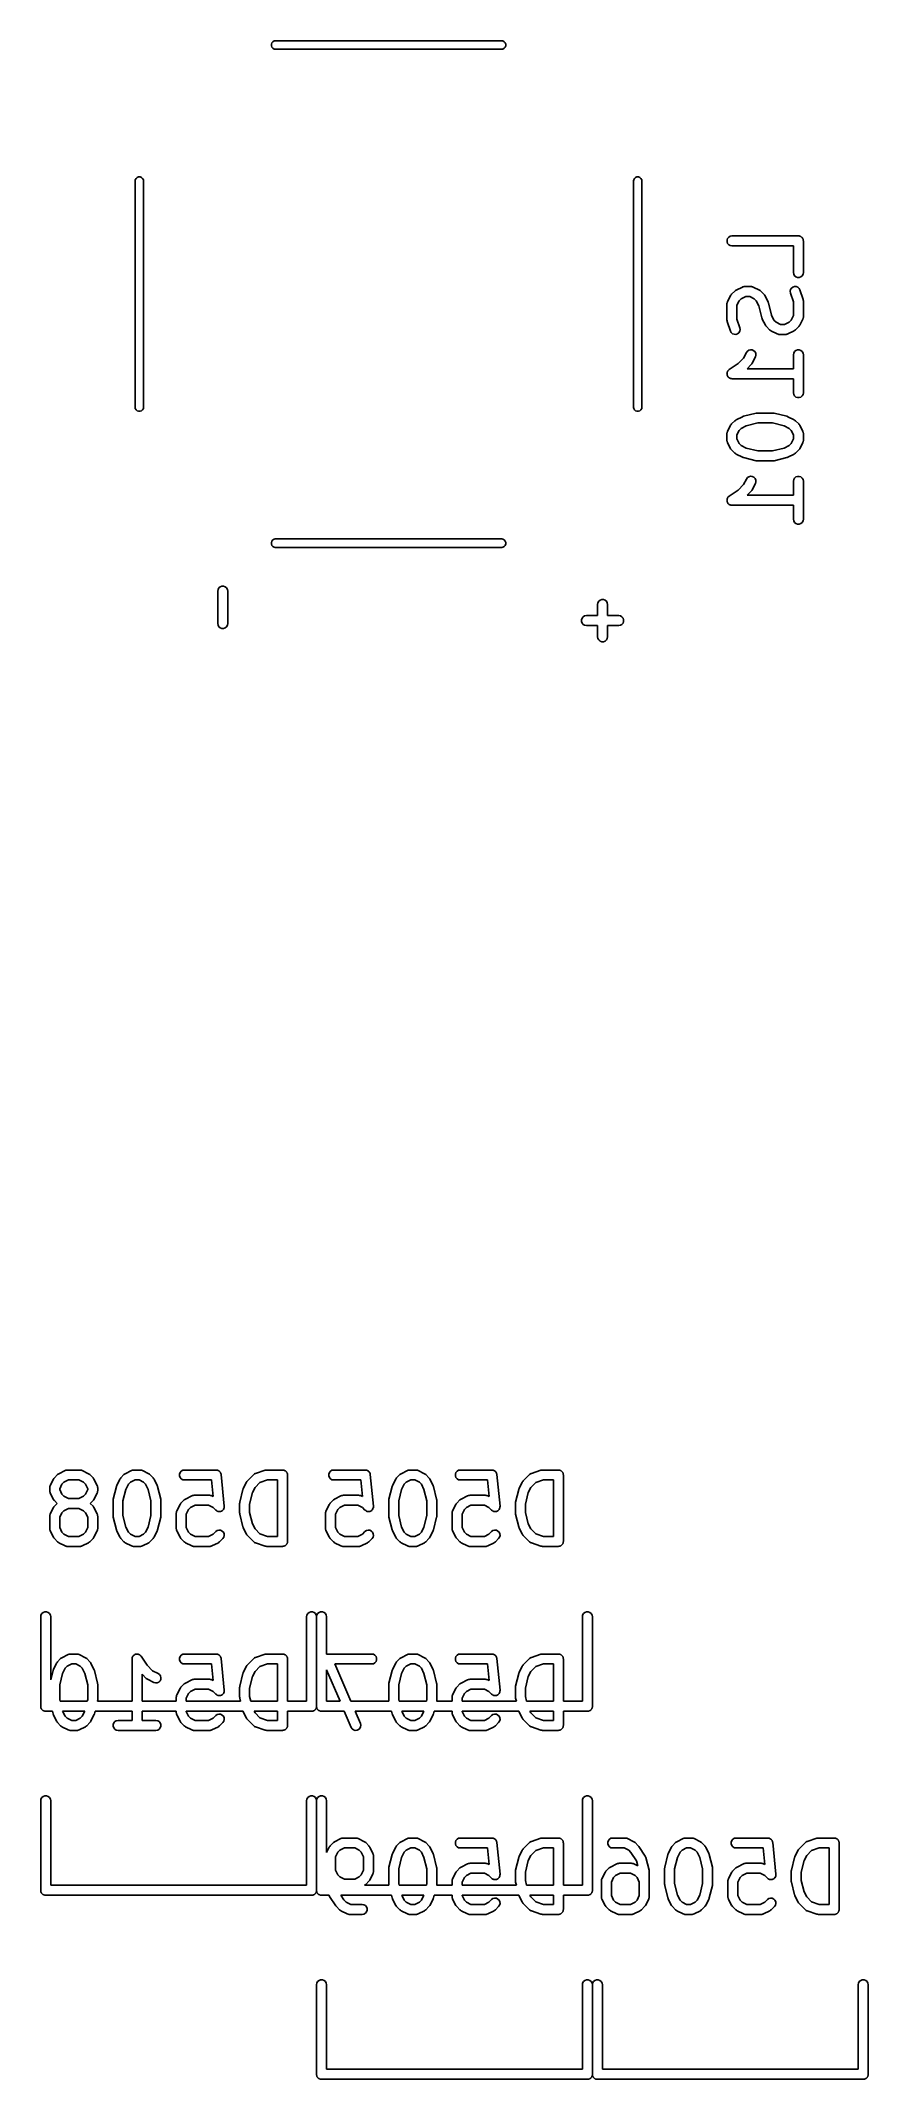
# Model space of a CAD drawing. Extents: x 140.3 to 152.8, y -90.8 to -60.1.
import ezdxf

# ---------------------------------------------------------------- set-up
doc = ezdxf.new("R2010")
doc.units = 0
doc.header["$MEASUREMENT"] = 0
doc.layers.add('BLACK', color=7, linetype='CONTINUOUS')

msp = doc.modelspace()

# ---------------------------------------------------------------- linework, layer by layer
at = {"layer": 'BLACK', "linetype": 'CONTINUOUS'}
for p, q in [((143.82, -60.1466), (143.836, -60.1437)), ((143.836, -60.1437), (147.248, -60.1437)), ((147.248, -60.1437), (147.264, -60.1466)), ((143.779, -60.196), (143.786, -60.175)), ((143.779, -60.2184), (143.779, -60.196)), ((143.786, -60.2394), (143.779, -60.2184)), ((143.786, -60.175), (143.801, -60.1578)), ((143.801, -60.2566), (143.786, -60.2394)), ((143.801, -60.1578), (143.82, -60.1466)), ((143.82, -60.2678), (143.801, -60.2566)), ((143.836, -60.2707), (143.82, -60.2678)), ((147.248, -60.2707), (143.836, -60.2707)), ((147.264, -60.2678), (147.248, -60.2707)), ((147.264, -60.1466), (147.283, -60.1578)), ((147.283, -60.2566), (147.264, -60.2678)), ((147.283, -60.1578), (147.298, -60.175)), ((147.298, -60.2394), (147.283, -60.2566)), ((147.298, -60.175), (147.305, -60.196)), ((147.305, -60.2184), (147.298, -60.2394)), ((147.305, -60.196), (147.305, -60.2184)), ((141.728, -65.6628), (141.729, -62.2516)), ((141.729, -62.2516), (141.731, -62.2351)), ((141.731, -62.2351), (141.743, -62.2158)), ((141.743, -62.2158), (141.76, -62.2014)), ((141.76, -62.2014), (141.781, -62.1937)), ((141.781, -62.1937), (141.803, -62.1937)), ((141.803, -62.1937), (141.824, -62.2014)), ((141.824, -62.2014), (141.841, -62.2158)), ((141.841, -62.2158), (141.853, -62.2351)), ((141.853, -62.2351), (141.856, -62.2516)), ((141.856, -62.2516), (141.856, -65.6628)), ((149.228, -62.2516), (149.231, -62.2351)), ((149.229, -65.6628), (149.228, -62.2516)), ((149.231, -62.2351), (149.243, -62.2158)), ((149.243, -62.2158), (149.26, -62.2014)), ((149.26, -62.2014), (149.281, -62.1937)), ((149.281, -62.1937), (149.303, -62.1937)), ((149.303, -62.1937), (149.324, -62.2014)), ((149.324, -62.2014), (149.341, -62.2158)), ((149.341, -62.2158), (149.353, -62.2351)), ((149.353, -62.2351), (149.356, -62.2516)), ((149.356, -62.2516), (149.356, -65.6628)), ((150.636, -63.1427), (150.644, -63.1183)), ((150.636, -63.1688), (150.636, -63.1427)), ((150.644, -63.1933), (150.636, -63.1688)), ((150.644, -63.1183), (150.661, -63.0983)), ((150.661, -63.2132), (150.644, -63.1933)), ((150.661, -63.0983), (150.684, -63.0853)), ((150.684, -63.2262), (150.661, -63.2132)), ((150.684, -63.0853), (150.709, -63.0808)), ((150.709, -63.0808), (151.709, -63.0808)), ((151.709, -63.0808), (151.716, -63.0819)), ((151.716, -63.0819), (151.722, -63.0819)), ((151.722, -63.0819), (151.729, -63.0842)), ((151.729, -63.0842), (151.735, -63.0853)), ((151.735, -63.0853), (151.741, -63.0886)), ((151.741, -63.0886), (151.747, -63.0908)), ((151.747, -63.0908), (151.752, -63.095)), ((151.752, -63.095), (151.758, -63.0983)), ((151.758, -63.0983), (151.762, -63.1033)), ((151.762, -63.1033), (151.767, -63.1076)), ((151.767, -63.1076), (151.77, -63.1132)), ((151.77, -63.1132), (151.774, -63.1183)), ((151.774, -63.1183), (151.777, -63.1244)), ((151.777, -63.1244), (151.78, -63.1301)), ((151.78, -63.1301), (151.781, -63.1366)), ((151.781, -63.1366), (151.783, -63.1427)), ((151.783, -63.1427), (151.783, -63.1493)), ((151.783, -63.1493), (151.784, -63.1558)), ((151.784, -63.1558), (151.784, -63.632)), ((150.709, -63.2308), (150.684, -63.2262)), ((151.634, -63.2308), (150.709, -63.2308)), ((151.634, -63.632), (151.634, -63.2308)), ((151.639, -63.6576), (151.634, -63.632)), ((151.652, -63.6802), (151.639, -63.6576)), ((151.672, -63.6969), (151.652, -63.6802)), ((151.696, -63.7058), (151.672, -63.6969)), ((151.722, -63.7058), (151.696, -63.7058)), ((151.747, -63.6969), (151.722, -63.7058)), ((151.767, -63.6802), (151.747, -63.6969)), ((151.78, -63.6576), (151.767, -63.6802)), ((151.784, -63.632), (151.78, -63.6576)), ((150.634, -64.1082), (150.635, -64.1039)), ((150.634, -64.3462), (150.634, -64.1082)), ((150.635, -64.0996), (150.637, -64.0912)), ((150.635, -64.1039), (150.635, -64.0996)), ((150.637, -64.0912), (150.639, -64.0825)), ((150.639, -64.0825), (150.641, -64.0788)), ((150.641, -64.0788), (150.642, -64.0746)), ((150.642, -64.0746), (150.69, -63.9794)), ((150.69, -63.9794), (150.697, -63.9697)), ((150.697, -63.9697), (150.704, -63.9599)), ((150.704, -63.9599), (150.752, -63.9123)), ((150.752, -63.9123), (150.761, -63.9054)), ((150.761, -63.9054), (150.771, -63.8982)), ((150.771, -63.8982), (150.866, -63.8506)), ((150.819, -64.0573), (150.784, -64.1259)), ((150.784, -64.1259), (150.784, -64.3341)), ((150.849, -64.0269), (150.819, -64.0573)), ((150.918, -63.9927), (150.849, -64.0269)), ((150.866, -63.8506), (150.87, -63.8494)), ((150.87, -63.8494), (150.874, -63.8472)), ((150.874, -63.8472), (150.883, -63.8457)), ((150.883, -63.8457), (150.891, -63.8432)), ((150.891, -63.8432), (150.896, -63.8434)), ((150.896, -63.8434), (150.9, -63.8427)), ((150.9, -63.8427), (150.995, -63.8427)), ((150.977, -63.9927), (150.918, -63.9927)), ((151.046, -64.0269), (150.977, -63.9927)), ((150.995, -63.8427), (150.999, -63.8434)), ((150.999, -63.8434), (151.004, -63.8432)), ((151.004, -63.8432), (151.012, -63.8457)), ((151.012, -63.8457), (151.021, -63.8472)), ((151.021, -63.8472), (151.024, -63.8494)), ((151.024, -63.8494), (151.029, -63.8506)), ((151.029, -63.8506), (151.124, -63.8982)), ((151.076, -64.0573), (151.046, -64.0269)), ((151.115, -64.1343), (151.076, -64.0573)), ((151.16, -64.3168), (151.115, -64.1343)), ((151.124, -63.8982), (151.134, -63.9054)), ((151.134, -63.9054), (151.143, -63.9123)), ((151.143, -63.9123), (151.191, -63.9599)), ((151.191, -63.9599), (151.198, -63.9697)), ((151.198, -63.9697), (151.205, -63.9794)), ((151.205, -63.9794), (151.253, -64.0746)), ((151.253, -64.0746), (151.255, -64.0825)), ((151.255, -64.0825), (151.258, -64.09)), ((151.258, -64.09), (151.304, -64.2725)), ((151.587, -63.9156), (151.592, -63.8901)), ((151.591, -63.9414), (151.587, -63.9156)), ((151.634, -64.0727), (151.591, -63.9414)), ((151.592, -63.8901), (151.606, -63.8679)), ((151.606, -63.8679), (151.626, -63.8517)), ((151.626, -63.8517), (151.651, -63.8435)), ((151.634, -64.2809), (151.634, -64.0727)), ((151.651, -63.8435), (151.677, -63.8442)), ((151.677, -63.8442), (151.701, -63.8538)), ((151.701, -63.8538), (151.721, -63.8711)), ((151.721, -63.8711), (151.733, -63.894)), ((151.733, -63.894), (151.781, -64.0368)), ((151.781, -64.0368), (151.782, -64.0487)), ((151.782, -64.0487), (151.784, -64.0605)), ((151.784, -64.0605), (151.784, -64.2986)), ((150.636, -64.3581), (150.634, -64.3462)), ((150.638, -64.37), (150.636, -64.3581)), ((150.686, -64.5128), (150.638, -64.37)), ((150.784, -64.3341), (150.828, -64.4654)), ((151.164, -64.3243), (151.16, -64.3168)), ((151.166, -64.3322), (151.164, -64.3243)), ((151.214, -64.4274), (151.166, -64.3322)), ((151.221, -64.4371), (151.214, -64.4274)), ((151.228, -64.4469), (151.221, -64.4371)), ((151.304, -64.2725), (151.342, -64.3494)), ((151.342, -64.3494), (151.373, -64.3798)), ((151.373, -64.3798), (151.441, -64.4141)), ((151.441, -64.4141), (151.501, -64.4141)), ((151.501, -64.4141), (151.57, -64.3798)), ((151.57, -64.3798), (151.6, -64.3494)), ((151.6, -64.3494), (151.634, -64.2809)), ((151.722, -64.4371), (151.715, -64.4469)), ((151.729, -64.4274), (151.722, -64.4371)), ((151.776, -64.3322), (151.729, -64.4274)), ((151.778, -64.328), (151.776, -64.3322)), ((151.78, -64.3243), (151.778, -64.328)), ((151.781, -64.3156), (151.78, -64.3243)), ((151.784, -64.3072), (151.781, -64.3156)), ((151.784, -64.2986), (151.784, -64.3029)), ((151.784, -64.3029), (151.784, -64.3072)), ((150.698, -64.5357), (150.686, -64.5128)), ((150.718, -64.553), (150.698, -64.5357)), ((150.742, -64.5626), (150.718, -64.553)), ((150.768, -64.5633), (150.742, -64.5626)), ((150.793, -64.5551), (150.768, -64.5633)), ((150.813, -64.5389), (150.793, -64.5551)), ((150.827, -64.5167), (150.813, -64.5389)), ((150.832, -64.4912), (150.827, -64.5167)), ((150.828, -64.4654), (150.832, -64.4912)), ((151.275, -64.4945), (151.228, -64.4469)), ((151.285, -64.5014), (151.275, -64.4945)), ((151.295, -64.5086), (151.285, -64.5014)), ((151.39, -64.5562), (151.295, -64.5086)), ((151.394, -64.5574), (151.39, -64.5562)), ((151.398, -64.5596), (151.394, -64.5574)), ((151.407, -64.5611), (151.398, -64.5596)), ((151.415, -64.5636), (151.407, -64.5611)), ((151.419, -64.5634), (151.415, -64.5636)), ((151.424, -64.5641), (151.419, -64.5634)), ((151.519, -64.5641), (151.424, -64.5641)), ((151.523, -64.5634), (151.519, -64.5641)), ((151.527, -64.5636), (151.523, -64.5634)), ((151.536, -64.5611), (151.527, -64.5636)), ((151.545, -64.5596), (151.536, -64.5611)), ((151.548, -64.5574), (151.545, -64.5596)), ((151.552, -64.5562), (151.548, -64.5574)), ((151.648, -64.5086), (151.552, -64.5562)), ((151.657, -64.5014), (151.648, -64.5086)), ((151.667, -64.4945), (151.657, -64.5014)), ((151.715, -64.4469), (151.667, -64.4945)), ((150.668, -65.0934), (150.804, -65.0022)), ((150.804, -65.0022), (150.886, -64.9209)), ((150.886, -64.9209), (150.928, -64.8365)), ((150.928, -64.8365), (150.944, -64.8156)), ((151.001, -65.0183), (150.938, -65.0808)), ((150.944, -64.8156), (150.965, -64.8012)), ((150.965, -64.8012), (150.991, -64.7952)), ((150.991, -64.7952), (151.016, -64.7982)), ((151.007, -65.0085), (151.001, -65.0183)), ((151.015, -64.9988), (151.007, -65.0085)), ((151.062, -64.9036), (151.015, -64.9988)), ((151.016, -64.7982), (151.04, -64.8098)), ((151.04, -64.8098), (151.058, -64.8287)), ((151.058, -64.8287), (151.068, -64.8526)), ((151.07, -64.8786), (151.062, -64.9036)), ((151.068, -64.8526), (151.07, -64.8786)), ((151.634, -64.8701), (151.639, -64.8444)), ((151.634, -65.0808), (151.634, -64.8701)), ((151.639, -64.8444), (151.652, -64.8218)), ((151.652, -64.8218), (151.672, -64.8051)), ((151.672, -64.8051), (151.696, -64.7962)), ((151.696, -64.7962), (151.722, -64.7962)), ((151.722, -64.7962), (151.747, -64.8051)), ((151.747, -64.8051), (151.767, -64.8218)), ((151.767, -64.8218), (151.78, -64.8444)), ((151.78, -64.8444), (151.784, -64.8701)), ((151.784, -64.8701), (151.784, -65.4415)), ((150.635, -65.1606), (150.636, -65.1517)), ((150.636, -65.1646), (150.635, -65.1606)), ((150.636, -65.1427), (150.637, -65.1388)), ((150.636, -65.1517), (150.636, -65.1427)), ((150.636, -65.1688), (150.636, -65.1646)), ((150.639, -65.1772), (150.636, -65.1688)), ((150.637, -65.1347), (150.641, -65.1267)), ((150.637, -65.1388), (150.637, -65.1347)), ((150.641, -65.1859), (150.639, -65.1772)), ((150.641, -65.1267), (150.644, -65.1183)), ((150.643, -65.1894), (150.641, -65.1859)), ((150.644, -65.1933), (150.643, -65.1894)), ((150.644, -65.1183), (150.647, -65.1151)), ((150.65, -65.2001), (150.644, -65.1933)), ((150.647, -65.1151), (150.649, -65.1114)), ((150.649, -65.1114), (150.655, -65.1052)), ((150.655, -65.2076), (150.65, -65.2001)), ((150.655, -65.1052), (150.661, -65.0983)), ((150.659, -65.21), (150.655, -65.2076)), ((150.661, -65.2132), (150.659, -65.21)), ((150.661, -65.0983), (150.665, -65.0962)), ((150.669, -65.2177), (150.661, -65.2132)), ((150.665, -65.0962), (150.668, -65.0934)), ((150.676, -65.223), (150.669, -65.2177)), ((150.68, -65.2242), (150.676, -65.223)), ((150.684, -65.2262), (150.68, -65.2242)), ((150.693, -65.2278), (150.684, -65.2262)), ((150.701, -65.2303), (150.693, -65.2278)), ((150.705, -65.23), (150.701, -65.2303)), ((150.709, -65.2308), (150.705, -65.23)), ((151.634, -65.2308), (150.709, -65.2308)), ((150.938, -65.0808), (151.634, -65.0808)), ((151.634, -65.4415), (151.634, -65.2308)), ((141.731, -65.6793), (141.728, -65.6628)), ((141.856, -65.6628), (141.853, -65.6793)), ((149.231, -65.6793), (149.229, -65.6628)), ((149.356, -65.6628), (149.353, -65.6793)), ((151.639, -65.4671), (151.634, -65.4415)), ((151.652, -65.4897), (151.639, -65.4671)), ((151.672, -65.5064), (151.652, -65.4897)), ((151.696, -65.5153), (151.672, -65.5064)), ((151.722, -65.5153), (151.696, -65.5153)), ((151.747, -65.5064), (151.722, -65.5153)), ((151.767, -65.4897), (151.747, -65.5064)), ((151.78, -65.4671), (151.767, -65.4897)), ((151.784, -65.4415), (151.78, -65.4671)), ((141.743, -65.6986), (141.731, -65.6793)), ((141.76, -65.713), (141.743, -65.6986)), ((141.781, -65.7207), (141.76, -65.713)), ((141.803, -65.7207), (141.781, -65.7207)), ((141.824, -65.713), (141.803, -65.7207)), ((141.841, -65.6986), (141.824, -65.713)), ((141.853, -65.6793), (141.841, -65.6986)), ((149.243, -65.6986), (149.231, -65.6793)), ((149.26, -65.713), (149.243, -65.6986)), ((149.281, -65.7207), (149.26, -65.713)), ((149.303, -65.7207), (149.281, -65.7207)), ((149.324, -65.713), (149.303, -65.7207)), ((149.341, -65.6986), (149.324, -65.713)), ((149.353, -65.6793), (149.341, -65.6986)), ((150.642, -66.027), (150.69, -65.9318)), ((150.69, -65.9318), (150.697, -65.9221)), ((150.697, -65.9221), (150.704, -65.9123)), ((150.704, -65.9123), (150.752, -65.8646)), ((150.752, -65.8646), (150.761, -65.8578)), ((150.761, -65.8578), (150.771, -65.8506)), ((150.771, -65.8506), (150.866, -65.803)), ((150.926, -65.9408), (150.849, -65.9793)), ((150.866, -65.803), (150.874, -65.8006)), ((150.874, -65.8006), (150.882, -65.7973)), ((150.882, -65.7973), (151.072, -65.7497)), ((151.1, -65.8974), (150.926, -65.9408)), ((151.072, -65.7497), (151.081, -65.749)), ((151.081, -65.749), (151.09, -65.7474)), ((151.09, -65.7474), (151.328, -65.7474)), ((151.319, -65.8974), (151.1, -65.8974)), ((151.493, -65.9408), (151.319, -65.8974)), ((151.328, -65.7474), (151.337, -65.749)), ((151.337, -65.749), (151.347, -65.7497)), ((151.347, -65.7497), (151.537, -65.7973)), ((151.57, -65.9793), (151.493, -65.9408)), ((151.537, -65.7973), (151.545, -65.8006)), ((151.545, -65.8006), (151.552, -65.803)), ((151.552, -65.803), (151.648, -65.8506)), ((151.648, -65.8506), (151.657, -65.8578)), ((151.657, -65.8578), (151.667, -65.8646)), ((151.667, -65.8646), (151.715, -65.9123)), ((151.715, -65.9123), (151.722, -65.9221)), ((151.722, -65.9221), (151.729, -65.9318)), ((151.729, -65.9318), (151.776, -66.027)), ((150.634, -66.0605), (150.635, -66.0563)), ((150.634, -66.1558), (150.634, -66.0605)), ((150.635, -66.16), (150.634, -66.1558)), ((150.635, -66.052), (150.637, -66.0435)), ((150.635, -66.0563), (150.635, -66.052)), ((150.635, -66.1643), (150.635, -66.16)), ((150.637, -66.1728), (150.635, -66.1643)), ((150.637, -66.0435), (150.639, -66.0349)), ((150.639, -66.1814), (150.637, -66.1728)), ((150.639, -66.0349), (150.641, -66.0311)), ((150.641, -66.1852), (150.639, -66.1814)), ((150.641, -66.0311), (150.642, -66.027)), ((150.642, -66.1893), (150.641, -66.1852)), ((150.69, -66.2846), (150.642, -66.1893)), ((150.819, -66.0097), (150.784, -66.0782)), ((150.784, -66.0782), (150.784, -66.1381)), ((150.784, -66.1381), (150.819, -66.2066)), ((150.849, -65.9793), (150.819, -66.0097)), ((150.819, -66.2066), (150.849, -66.237)), ((150.849, -66.237), (150.926, -66.2755)), ((150.926, -66.2755), (151.1, -66.3189)), ((151.319, -66.3189), (151.493, -66.2755)), ((151.493, -66.2755), (151.57, -66.237)), ((151.6, -66.0097), (151.57, -65.9793)), ((151.57, -66.237), (151.6, -66.2066)), ((151.634, -66.0782), (151.6, -66.0097)), ((151.6, -66.2066), (151.634, -66.1381)), ((151.634, -66.1381), (151.634, -66.0782)), ((151.776, -66.1893), (151.729, -66.2845)), ((151.776, -66.027), (151.778, -66.0311)), ((151.778, -66.1852), (151.776, -66.1893)), ((151.778, -66.0311), (151.78, -66.0349)), ((151.78, -66.1814), (151.778, -66.1852)), ((151.78, -66.0349), (151.781, -66.0435)), ((151.781, -66.1728), (151.78, -66.1814)), ((151.781, -66.0435), (151.784, -66.052)), ((151.784, -66.1643), (151.781, -66.1728)), ((151.784, -66.052), (151.784, -66.0563)), ((151.784, -66.0563), (151.784, -66.0605)), ((151.784, -66.0605), (151.784, -66.1558)), ((151.784, -66.1558), (151.784, -66.16)), ((151.784, -66.16), (151.784, -66.1643)), ((150.697, -66.2942), (150.69, -66.2846)), ((150.704, -66.304), (150.697, -66.2942)), ((150.752, -66.3517), (150.704, -66.304)), ((150.761, -66.3585), (150.752, -66.3517)), ((150.771, -66.3657), (150.761, -66.3585)), ((150.866, -66.4133), (150.771, -66.3657)), ((150.874, -66.4157), (150.866, -66.4133)), ((150.882, -66.419), (150.874, -66.4157)), ((151.072, -66.4666), (150.882, -66.419)), ((151.081, -66.4673), (151.072, -66.4666)), ((151.09, -66.4689), (151.081, -66.4673)), ((151.328, -66.4689), (151.09, -66.4689)), ((151.1, -66.3189), (151.319, -66.3189)), ((151.337, -66.4673), (151.328, -66.4689)), ((151.347, -66.4666), (151.337, -66.4673)), ((151.537, -66.419), (151.347, -66.4666)), ((151.545, -66.4157), (151.537, -66.419)), ((151.552, -66.4133), (151.545, -66.4157)), ((151.648, -66.3657), (151.552, -66.4133)), ((151.657, -66.3585), (151.648, -66.3657)), ((151.667, -66.3517), (151.657, -66.3585)), ((151.715, -66.304), (151.667, -66.3517)), ((151.722, -66.2942), (151.715, -66.304)), ((151.729, -66.2845), (151.722, -66.2942)), ((150.804, -66.907), (150.886, -66.8256)), ((150.886, -66.8256), (150.928, -66.7413)), ((150.928, -66.7413), (150.944, -66.7204)), ((150.944, -66.7204), (150.965, -66.706)), ((150.965, -66.706), (150.991, -66.7)), ((150.991, -66.7), (151.016, -66.7029)), ((151.062, -66.8084), (151.015, -66.9036)), ((151.016, -66.7029), (151.04, -66.7146)), ((151.04, -66.7146), (151.058, -66.7335)), ((151.058, -66.7335), (151.068, -66.7574)), ((151.07, -66.7834), (151.062, -66.8084)), ((151.068, -66.7574), (151.07, -66.7834)), ((151.634, -66.7748), (151.639, -66.7492)), ((151.634, -66.9855), (151.634, -66.7748)), ((151.639, -66.7492), (151.652, -66.7266)), ((151.652, -66.7266), (151.672, -66.7099)), ((151.672, -66.7099), (151.696, -66.701)), ((151.696, -66.701), (151.722, -66.701)), ((151.722, -66.701), (151.747, -66.7099)), ((151.747, -66.7099), (151.767, -66.7266)), ((151.767, -66.7266), (151.78, -66.7492)), ((151.78, -66.7492), (151.784, -66.7748)), ((151.784, -66.7748), (151.784, -67.3462)), ((150.635, -67.0654), (150.636, -67.0565)), ((150.636, -67.0694), (150.635, -67.0654)), ((150.636, -67.0475), (150.637, -67.0436)), ((150.636, -67.0565), (150.636, -67.0475)), ((150.636, -67.0736), (150.636, -67.0694)), ((150.639, -67.082), (150.636, -67.0736)), ((150.637, -67.0395), (150.641, -67.0315)), ((150.637, -67.0436), (150.637, -67.0395)), ((150.641, -67.0907), (150.639, -67.082)), ((150.641, -67.0315), (150.644, -67.023)), ((150.643, -67.0941), (150.641, -67.0907)), ((150.644, -67.098), (150.643, -67.0941)), ((150.644, -67.023), (150.647, -67.0198)), ((150.65, -67.1049), (150.644, -67.098)), ((150.647, -67.0198), (150.649, -67.0161)), ((150.649, -67.0161), (150.655, -67.0099)), ((150.655, -67.1123), (150.65, -67.1049)), ((150.655, -67.0099), (150.661, -67.0031)), ((150.659, -67.1148), (150.655, -67.1123)), ((150.661, -67.118), (150.659, -67.1148)), ((150.661, -67.0031), (150.665, -67.001)), ((150.669, -67.1225), (150.661, -67.118)), ((150.665, -67.001), (150.668, -66.9981)), ((150.668, -66.9981), (150.804, -66.907)), ((150.676, -67.1278), (150.669, -67.1225)), ((150.68, -67.1289), (150.676, -67.1278)), ((150.684, -67.131), (150.68, -67.1289)), ((150.693, -67.1326), (150.684, -67.131)), ((150.701, -67.1351), (150.693, -67.1326)), ((150.705, -67.1348), (150.701, -67.1351)), ((150.709, -67.1355), (150.705, -67.1348)), ((151.634, -67.1355), (150.709, -67.1355)), ((151.001, -66.9231), (150.938, -66.9855)), ((150.938, -66.9855), (151.634, -66.9855)), ((151.007, -66.9132), (151.001, -66.9231)), ((151.015, -66.9036), (151.007, -66.9132)), ((151.634, -67.3462), (151.634, -67.1355)), ((151.639, -67.3719), (151.634, -67.3462)), ((151.652, -67.3945), (151.639, -67.3719)), ((151.672, -67.4112), (151.652, -67.3945)), ((151.696, -67.4201), (151.672, -67.4112)), ((151.722, -67.4201), (151.696, -67.4201)), ((151.747, -67.4112), (151.722, -67.4201)), ((151.767, -67.3945), (151.747, -67.4112)), ((151.78, -67.3719), (151.767, -67.3945)), ((151.784, -67.3462), (151.78, -67.3719)), ((143.779, -67.696), (143.786, -67.675)), ((143.779, -67.7184), (143.779, -67.696)), ((143.786, -67.7394), (143.779, -67.7184)), ((143.786, -67.675), (143.801, -67.6578)), ((143.801, -67.7566), (143.786, -67.7394)), ((143.801, -67.6578), (143.82, -67.6466)), ((143.82, -67.7678), (143.801, -67.7566)), ((143.82, -67.6466), (143.836, -67.6437)), ((143.836, -67.7707), (143.82, -67.7678)), ((143.836, -67.6437), (147.248, -67.6437)), ((147.248, -67.7707), (143.836, -67.7707)), ((147.248, -67.6437), (147.264, -67.6466)), ((147.264, -67.7678), (147.248, -67.7707)), ((147.264, -67.6466), (147.283, -67.6578)), ((147.283, -67.7566), (147.264, -67.7678)), ((147.283, -67.6578), (147.298, -67.675)), ((147.298, -67.7394), (147.283, -67.7566)), ((147.298, -67.675), (147.305, -67.696)), ((147.305, -67.7184), (147.298, -67.7394)), ((147.305, -67.696), (147.305, -67.7184)), ((142.973, -68.4284), (142.977, -68.4027)), ((142.973, -68.916), (142.973, -68.4284)), ((142.977, -68.4027), (142.99, -68.3802)), ((142.99, -68.3802), (143.01, -68.3634)), ((143.01, -68.3634), (143.035, -68.3545)), ((143.035, -68.3545), (143.061, -68.3545)), ((143.061, -68.3545), (143.085, -68.3634)), ((143.085, -68.3634), (143.105, -68.3802)), ((143.105, -68.3802), (143.118, -68.4027)), ((143.118, -68.4027), (143.123, -68.4284)), ((143.123, -68.4284), (143.123, -68.916)), ((148.688, -68.6284), (148.692, -68.6027)), ((148.688, -68.7972), (148.688, -68.6284)), ((148.692, -68.6027), (148.705, -68.5802)), ((148.705, -68.5802), (148.725, -68.5634)), ((148.725, -68.5634), (148.75, -68.5545)), ((148.75, -68.5545), (148.776, -68.5545)), ((148.776, -68.5545), (148.8, -68.5634)), ((148.8, -68.5634), (148.82, -68.5802)), ((148.82, -68.5802), (148.833, -68.6027)), ((148.833, -68.6027), (148.838, -68.6284)), ((148.838, -68.6284), (148.838, -68.7972)), ((142.977, -68.9417), (142.973, -68.916)), ((142.99, -68.9642), (142.977, -68.9417)), ((143.01, -68.981), (142.99, -68.9642)), ((143.035, -68.9899), (143.01, -68.981)), ((143.061, -68.9899), (143.035, -68.9899)), ((143.085, -68.981), (143.061, -68.9899)), ((143.105, -68.9642), (143.085, -68.981)), ((143.118, -68.9417), (143.105, -68.9642)), ((143.123, -68.916), (143.118, -68.9417)), ((148.445, -68.8592), (148.454, -68.8347)), ((148.445, -68.8852), (148.445, -68.8592)), ((148.454, -68.9097), (148.445, -68.8852)), ((148.454, -68.8347), (148.471, -68.8147)), ((148.471, -68.9297), (148.454, -68.9097)), ((148.471, -68.8147), (148.493, -68.8017)), ((148.493, -68.9427), (148.471, -68.9297)), ((148.493, -68.8017), (148.519, -68.7972)), ((148.519, -68.9472), (148.493, -68.9427)), ((148.519, -68.7972), (148.688, -68.7972)), ((148.688, -68.9472), (148.519, -68.9472)), ((148.688, -69.116), (148.688, -68.9472)), ((148.838, -68.7972), (149.007, -68.7972)), ((149.007, -68.9472), (148.838, -68.9472)), ((148.838, -68.9472), (148.838, -69.116)), ((149.007, -68.7972), (149.032, -68.8017)), ((149.032, -68.9427), (149.007, -68.9472)), ((149.032, -68.8017), (149.055, -68.8147)), ((149.055, -68.9297), (149.032, -68.9427)), ((149.055, -68.8147), (149.071, -68.8347)), ((149.071, -68.9097), (149.055, -68.9297)), ((149.071, -68.8347), (149.08, -68.8592)), ((149.08, -68.8852), (149.071, -68.9097)), ((149.08, -68.8592), (149.08, -68.8852)), ((148.692, -69.1417), (148.688, -69.116)), ((148.705, -69.1642), (148.692, -69.1417)), ((148.725, -69.181), (148.705, -69.1642)), ((148.75, -69.1899), (148.725, -69.181)), ((148.776, -69.1899), (148.75, -69.1899)), ((148.8, -69.181), (148.776, -69.1899)), ((148.82, -69.1642), (148.8, -69.181)), ((148.833, -69.1417), (148.82, -69.1642)), ((148.838, -69.116), (148.833, -69.1417)), ((140.445, -81.9162), (140.448, -81.9078)), ((140.445, -81.9205), (140.445, -81.9162)), ((140.445, -81.9248), (140.445, -81.9205)), ((140.445, -81.9724), (140.445, -81.9248)), ((140.448, -81.9078), (140.449, -81.8991)), ((140.449, -81.8991), (140.451, -81.8954)), ((140.451, -81.8954), (140.452, -81.8912)), ((140.452, -81.8912), (140.5, -81.796)), ((140.5, -81.796), (140.507, -81.7863)), ((140.507, -81.7863), (140.514, -81.7765)), ((140.514, -81.7765), (140.562, -81.7289)), ((140.562, -81.7289), (140.572, -81.722)), ((140.572, -81.722), (140.581, -81.7148)), ((140.581, -81.7148), (140.676, -81.6672)), ((140.629, -81.8739), (140.595, -81.9425)), ((140.659, -81.8435), (140.629, -81.8739)), ((140.728, -81.8093), (140.659, -81.8435)), ((140.676, -81.6672), (140.681, -81.666)), ((140.681, -81.666), (140.684, -81.6638)), ((140.684, -81.6638), (140.693, -81.6623)), ((140.693, -81.6623), (140.701, -81.6598)), ((140.701, -81.6598), (140.706, -81.66)), ((140.706, -81.66), (140.71, -81.6593)), ((140.71, -81.6593), (140.9, -81.6593)), ((140.883, -81.8093), (140.728, -81.8093)), ((140.951, -81.8435), (140.883, -81.8093)), ((140.9, -81.6593), (140.905, -81.66)), ((140.905, -81.66), (140.909, -81.6598)), ((140.909, -81.6598), (140.917, -81.6623)), ((140.917, -81.6623), (140.926, -81.6638)), ((140.926, -81.6638), (140.93, -81.666)), ((140.93, -81.666), (140.934, -81.6672)), ((140.934, -81.6672), (141.029, -81.7148)), ((140.982, -81.8739), (140.951, -81.8435)), ((141.016, -81.9425), (140.982, -81.8739)), ((141.029, -81.7148), (141.039, -81.722)), ((141.039, -81.722), (141.049, -81.7289)), ((141.049, -81.7289), (141.096, -81.7765)), ((141.096, -81.7765), (141.103, -81.7863)), ((141.103, -81.7863), (141.11, -81.796)), ((141.11, -81.796), (141.158, -81.8912)), ((141.158, -81.8912), (141.159, -81.8954)), ((141.159, -81.8954), (141.161, -81.8991)), ((141.161, -81.8991), (141.163, -81.9078)), ((141.163, -81.9078), (141.165, -81.9162)), ((141.165, -81.9162), (141.165, -81.9205)), ((141.165, -81.9205), (141.166, -81.9248)), ((141.166, -81.9248), (141.166, -81.9724)), ((141.399, -82.097), (141.447, -81.9066)), ((141.447, -81.9066), (141.45, -81.8991)), ((141.45, -81.8991), (141.452, -81.8912)), ((141.452, -81.8912), (141.5, -81.796)), ((141.5, -81.796), (141.507, -81.7863)), ((141.507, -81.7863), (141.514, -81.7765)), ((141.514, -81.7765), (141.562, -81.7289)), ((141.562, -81.7289), (141.572, -81.722)), ((141.572, -81.722), (141.581, -81.7148)), ((141.581, -81.7148), (141.676, -81.6672)), ((141.629, -81.8739), (141.59, -81.9509)), ((141.659, -81.8435), (141.629, -81.8739)), ((141.728, -81.8093), (141.659, -81.8435)), ((141.676, -81.6672), (141.681, -81.666)), ((141.681, -81.666), (141.684, -81.6638)), ((141.684, -81.6638), (141.693, -81.6623)), ((141.693, -81.6623), (141.701, -81.6598)), ((141.701, -81.6598), (141.706, -81.66)), ((141.706, -81.66), (141.71, -81.6593)), ((141.71, -81.6593), (141.805, -81.6593)), ((141.788, -81.8093), (141.728, -81.8093)), ((141.856, -81.8435), (141.788, -81.8093)), ((141.805, -81.6593), (141.809, -81.66)), ((141.809, -81.66), (141.814, -81.6598)), ((141.814, -81.6598), (141.822, -81.6623)), ((141.822, -81.6623), (141.831, -81.6638)), ((141.831, -81.6638), (141.835, -81.666)), ((141.835, -81.666), (141.839, -81.6672)), ((141.839, -81.6672), (141.934, -81.7148)), ((141.886, -81.8739), (141.856, -81.8435)), ((141.925, -81.9509), (141.886, -81.8739)), ((141.934, -81.7148), (141.944, -81.722)), ((141.944, -81.722), (141.953, -81.7289)), ((141.953, -81.7289), (142.001, -81.7765)), ((142.001, -81.7765), (142.008, -81.7863)), ((142.008, -81.7863), (142.015, -81.796)), ((142.015, -81.796), (142.063, -81.8912)), ((142.063, -81.8912), (142.065, -81.8991)), ((142.065, -81.8991), (142.068, -81.9066)), ((142.068, -81.9066), (142.116, -82.097)), ((142.398, -81.7213), (142.407, -81.6968)), ((142.398, -81.7473), (142.398, -81.7213)), ((142.407, -81.7718), (142.398, -81.7473)), ((142.407, -81.6968), (142.424, -81.6768)), ((142.424, -81.7917), (142.407, -81.7718)), ((142.424, -81.6768), (142.446, -81.6638)), ((142.446, -81.8048), (142.424, -81.7917)), ((142.446, -81.6638), (142.472, -81.6593)), ((142.472, -81.8093), (142.446, -81.8048)), ((142.472, -81.6593), (142.948, -81.6593)), ((142.88, -81.8093), (142.472, -81.8093)), ((142.905, -82.0575), (142.88, -81.8093)), ((142.948, -81.6593), (142.951, -81.6598)), ((142.951, -81.6598), (142.954, -81.6595)), ((142.954, -81.6595), (142.964, -81.662)), ((142.964, -81.662), (142.974, -81.6638)), ((142.974, -81.6638), (142.976, -81.6652)), ((142.976, -81.6652), (142.979, -81.6659)), ((142.979, -81.6659), (142.987, -81.6717)), ((142.987, -81.6717), (142.996, -81.6768)), ((142.996, -81.6768), (142.998, -81.679)), ((142.998, -81.679), (143, -81.6806)), ((143, -81.6806), (143.006, -81.6889)), ((143.006, -81.6889), (143.013, -81.6968)), ((143.013, -81.6968), (143.014, -81.6994)), ((143.014, -81.6994), (143.016, -81.7017)), ((143.016, -81.7017), (143.018, -81.7116)), ((143.018, -81.7116), (143.022, -81.7213)), ((143.022, -81.7213), (143.022, -81.7241)), ((143.022, -81.7241), (143.023, -81.7268)), ((143.023, -81.7268), (143.07, -82.203)), ((143.357, -81.9388), (143.405, -81.8436)), ((143.405, -81.8436), (143.412, -81.8339)), ((143.412, -81.8339), (143.419, -81.8241)), ((143.419, -81.8241), (143.514, -81.7289)), ((143.534, -81.9216), (143.495, -81.9986)), ((143.514, -81.7289), (143.518, -81.7264)), ((143.518, -81.7264), (143.521, -81.7232)), ((143.521, -81.7232), (143.528, -81.719)), ((143.528, -81.719), (143.535, -81.7139)), ((143.608, -81.8475), (143.534, -81.9216)), ((143.535, -81.7139), (143.54, -81.7128)), ((143.54, -81.7128), (143.543, -81.7107)), ((143.543, -81.7107), (143.686, -81.6631)), ((143.722, -81.8093), (143.608, -81.8475)), ((143.686, -81.6631), (143.698, -81.6614)), ((143.698, -81.6614), (143.71, -81.6593)), ((143.71, -81.6593), (143.948, -81.6593)), ((143.873, -81.8093), (143.722, -81.8093)), ((143.873, -82.6593), (143.873, -81.8093)), ((143.948, -81.6593), (143.955, -81.6604)), ((143.955, -81.6604), (143.961, -81.6604)), ((143.961, -81.6604), (143.967, -81.6627)), ((143.967, -81.6627), (143.974, -81.6638)), ((143.974, -81.6638), (143.979, -81.6671)), ((143.979, -81.6671), (143.986, -81.6693)), ((143.986, -81.6693), (143.991, -81.6735)), ((143.991, -81.6735), (143.996, -81.6768)), ((143.996, -81.6768), (144.001, -81.6819)), ((144.001, -81.6819), (144.006, -81.6861)), ((144.006, -81.6861), (144.009, -81.6918)), ((144.009, -81.6918), (144.013, -81.6968)), ((144.013, -81.6968), (144.015, -81.7029)), ((144.015, -81.7029), (144.019, -81.7086)), ((144.019, -81.7086), (144.02, -81.7151)), ((144.02, -81.7151), (144.022, -81.7213)), ((144.022, -81.7213), (144.022, -81.7278)), ((144.022, -81.7278), (144.023, -81.7343)), ((144.023, -81.7343), (144.023, -82.7343)), ((144.643, -81.7213), (144.652, -81.6968)), ((144.643, -81.7473), (144.643, -81.7213)), ((144.652, -81.7718), (144.643, -81.7473)), ((144.652, -81.6968), (144.669, -81.6768)), ((144.669, -81.7917), (144.652, -81.7718)), ((144.669, -81.6768), (144.691, -81.6638)), ((144.691, -81.8048), (144.669, -81.7917)), ((144.691, -81.6638), (144.717, -81.6593)), ((144.717, -81.8093), (144.691, -81.8048)), ((144.717, -81.6593), (145.193, -81.6593)), ((145.125, -81.8093), (144.717, -81.8093)), ((145.15, -82.0575), (145.125, -81.8093)), ((145.193, -81.6593), (145.196, -81.6598)), ((145.196, -81.6598), (145.199, -81.6595)), ((145.199, -81.6595), (145.209, -81.662)), ((145.209, -81.662), (145.219, -81.6638)), ((145.219, -81.6638), (145.221, -81.6652)), ((145.221, -81.6652), (145.224, -81.6659)), ((145.224, -81.6659), (145.233, -81.6717)), ((145.233, -81.6717), (145.242, -81.6768)), ((145.242, -81.6768), (145.243, -81.679)), ((145.243, -81.679), (145.246, -81.6806)), ((145.246, -81.6806), (145.252, -81.6889)), ((145.252, -81.6889), (145.258, -81.6968)), ((145.258, -81.6968), (145.259, -81.6994)), ((145.259, -81.6994), (145.261, -81.7017)), ((145.261, -81.7017), (145.264, -81.7116)), ((145.264, -81.7116), (145.267, -81.7213)), ((145.267, -81.7213), (145.267, -81.7241)), ((145.267, -81.7241), (145.268, -81.7268)), ((145.268, -81.7268), (145.316, -82.203)), ((145.549, -82.097), (145.597, -81.9066)), ((145.597, -81.9066), (145.6, -81.8991)), ((145.6, -81.8991), (145.602, -81.8912)), ((145.602, -81.8912), (145.65, -81.796)), ((145.65, -81.796), (145.657, -81.7863)), ((145.657, -81.7863), (145.664, -81.7765)), ((145.664, -81.7765), (145.712, -81.7289)), ((145.712, -81.7289), (145.722, -81.722)), ((145.722, -81.722), (145.731, -81.7148)), ((145.731, -81.7148), (145.826, -81.6672)), ((145.779, -81.8739), (145.74, -81.9509)), ((145.809, -81.8435), (145.779, -81.8739)), ((145.878, -81.8093), (145.809, -81.8435)), ((145.826, -81.6672), (145.831, -81.666)), ((145.831, -81.666), (145.834, -81.6638)), ((145.834, -81.6638), (145.843, -81.6623)), ((145.843, -81.6623), (145.851, -81.6598)), ((145.851, -81.6598), (145.856, -81.66)), ((145.856, -81.66), (145.86, -81.6593)), ((145.86, -81.6593), (145.955, -81.6593)), ((145.938, -81.8093), (145.878, -81.8093)), ((146.006, -81.8435), (145.938, -81.8093)), ((145.955, -81.6593), (145.959, -81.66)), ((145.959, -81.66), (145.964, -81.6598)), ((145.964, -81.6598), (145.972, -81.6623)), ((145.972, -81.6623), (145.981, -81.6638)), ((145.981, -81.6638), (145.985, -81.666)), ((145.985, -81.666), (145.989, -81.6672)), ((145.989, -81.6672), (146.084, -81.7148)), ((146.036, -81.8739), (146.006, -81.8435)), ((146.075, -81.9509), (146.036, -81.8739)), ((146.084, -81.7148), (146.094, -81.722)), ((146.094, -81.722), (146.103, -81.7289)), ((146.103, -81.7289), (146.151, -81.7765)), ((146.151, -81.7765), (146.158, -81.7863)), ((146.158, -81.7863), (146.165, -81.796)), ((146.165, -81.796), (146.213, -81.8912)), ((146.213, -81.8912), (146.215, -81.8991)), ((146.215, -81.8991), (146.218, -81.9066)), ((146.218, -81.9066), (146.266, -82.097)), ((146.548, -81.7213), (146.557, -81.6968)), ((146.548, -81.7473), (146.548, -81.7213)), ((146.557, -81.7718), (146.548, -81.7473)), ((146.557, -81.6968), (146.574, -81.6768)), ((146.574, -81.7917), (146.557, -81.7718)), ((146.574, -81.6768), (146.596, -81.6638)), ((146.596, -81.8048), (146.574, -81.7917)), ((146.596, -81.6638), (146.622, -81.6593)), ((146.622, -81.8093), (146.596, -81.8048)), ((146.622, -81.6593), (147.098, -81.6593)), ((147.03, -81.8093), (146.622, -81.8093)), ((147.055, -82.0575), (147.03, -81.8093)), ((147.098, -81.6593), (147.101, -81.6598)), ((147.101, -81.6598), (147.104, -81.6595)), ((147.104, -81.6595), (147.114, -81.662)), ((147.114, -81.662), (147.124, -81.6638)), ((147.124, -81.6638), (147.126, -81.6652)), ((147.126, -81.6652), (147.129, -81.6659)), ((147.129, -81.6659), (147.137, -81.6717)), ((147.137, -81.6717), (147.146, -81.6768)), ((147.146, -81.6768), (147.148, -81.679)), ((147.148, -81.679), (147.15, -81.6806)), ((147.15, -81.6806), (147.156, -81.6889)), ((147.156, -81.6889), (147.163, -81.6968)), ((147.163, -81.6968), (147.164, -81.6994)), ((147.164, -81.6994), (147.166, -81.7017)), ((147.166, -81.7017), (147.168, -81.7116)), ((147.168, -81.7116), (147.172, -81.7213)), ((147.172, -81.7213), (147.172, -81.7241)), ((147.172, -81.7241), (147.173, -81.7268)), ((147.173, -81.7268), (147.22, -82.203)), ((147.507, -81.9388), (147.555, -81.8436)), ((147.555, -81.8436), (147.562, -81.8339)), ((147.562, -81.8339), (147.569, -81.8241)), ((147.569, -81.8241), (147.664, -81.7289)), ((147.684, -81.9216), (147.645, -81.9986)), ((147.664, -81.7289), (147.668, -81.7264)), ((147.668, -81.7264), (147.671, -81.7232)), ((147.671, -81.7232), (147.678, -81.719)), ((147.678, -81.719), (147.685, -81.7139)), ((147.758, -81.8475), (147.684, -81.9216)), ((147.685, -81.7139), (147.69, -81.7128)), ((147.69, -81.7128), (147.693, -81.7107)), ((147.693, -81.7107), (147.836, -81.6631)), ((147.872, -81.8093), (147.758, -81.8475)), ((147.836, -81.6631), (147.848, -81.6614)), ((147.848, -81.6614), (147.86, -81.6593)), ((147.86, -81.6593), (148.098, -81.6593)), ((148.023, -81.8093), (147.872, -81.8093)), ((148.023, -82.6593), (148.023, -81.8093)), ((148.098, -81.6593), (148.105, -81.6604)), ((148.105, -81.6604), (148.111, -81.6604)), ((148.111, -81.6604), (148.117, -81.6627)), ((148.117, -81.6627), (148.124, -81.6638)), ((148.124, -81.6638), (148.129, -81.6671)), ((148.129, -81.6671), (148.136, -81.6693)), ((148.136, -81.6693), (148.141, -81.6735)), ((148.141, -81.6735), (148.146, -81.6768)), ((148.146, -81.6768), (148.151, -81.6819)), ((148.151, -81.6819), (148.156, -81.6861)), ((148.156, -81.6861), (148.159, -81.6918)), ((148.159, -81.6918), (148.163, -81.6968)), ((148.163, -81.6968), (148.165, -81.7029)), ((148.165, -81.7029), (148.169, -81.7086)), ((148.169, -81.7086), (148.17, -81.7151)), ((148.17, -81.7151), (148.172, -81.7213)), ((148.172, -81.7213), (148.172, -81.7278)), ((148.172, -81.7278), (148.173, -81.7343)), ((148.173, -81.7343), (148.173, -82.7343)), ((140.445, -81.9766), (140.445, -81.9724)), ((140.445, -81.9809), (140.445, -81.9766)), ((140.448, -81.9894), (140.445, -81.9809)), ((140.449, -81.998), (140.448, -81.9894)), ((140.451, -82.0018), (140.449, -81.998)), ((140.452, -82.0059), (140.451, -82.0018)), ((140.5, -82.1012), (140.452, -82.0059)), ((140.452, -82.3198), (140.5, -82.2245)), ((140.507, -82.1108), (140.5, -82.1012)), ((140.5, -82.2245), (140.507, -82.2149)), ((140.514, -82.1206), (140.507, -82.1108)), ((140.507, -82.2149), (140.514, -82.2051)), ((140.556, -82.1629), (140.514, -82.1206)), ((140.514, -82.2051), (140.556, -82.1629)), ((140.595, -81.9425), (140.595, -81.9547)), ((140.595, -81.9547), (140.629, -82.0232)), ((140.629, -82.0232), (140.659, -82.0536)), ((140.659, -82.0536), (140.728, -82.0879)), ((140.728, -82.2379), (140.659, -82.2721)), ((140.728, -82.0879), (140.883, -82.0879)), ((140.883, -82.2379), (140.728, -82.2379)), ((140.883, -82.0879), (140.951, -82.0536)), ((140.951, -82.2721), (140.883, -82.2379)), ((140.951, -82.0536), (140.982, -82.0232)), ((140.982, -82.0232), (141.016, -81.9547)), ((141.016, -81.9547), (141.016, -81.9425)), ((141.096, -82.1206), (141.054, -82.1629)), ((141.054, -82.1629), (141.096, -82.2051)), ((141.103, -82.1108), (141.096, -82.1206)), ((141.096, -82.2051), (141.103, -82.2149)), ((141.11, -82.1012), (141.103, -82.1108)), ((141.103, -82.2149), (141.11, -82.2245)), ((141.158, -82.0059), (141.11, -82.1012)), ((141.11, -82.2245), (141.158, -82.3198)), ((141.159, -82.0018), (141.158, -82.0059)), ((141.161, -81.998), (141.159, -82.0018)), ((141.163, -81.9894), (141.161, -81.998)), ((141.165, -81.9809), (141.163, -81.9894)), ((141.166, -81.9724), (141.165, -81.9766)), ((141.165, -81.9766), (141.165, -81.9809)), ((141.397, -82.1152), (141.398, -82.1062)), ((141.397, -82.3533), (141.397, -82.1152)), ((141.398, -82.1062), (141.399, -82.097)), ((141.59, -81.9509), (141.547, -82.1245)), ((141.547, -82.1245), (141.547, -82.3441)), ((141.968, -82.1245), (141.925, -81.9509)), ((141.968, -82.3441), (141.968, -82.1245)), ((142.116, -82.097), (142.117, -82.1062)), ((142.117, -82.1062), (142.118, -82.1152)), ((142.118, -82.1152), (142.118, -82.3533)), ((142.357, -82.2722), (142.405, -82.1769)), ((142.405, -82.1769), (142.412, -82.1673)), ((142.412, -82.1673), (142.419, -82.1574)), ((142.419, -82.1574), (142.466, -82.1098)), ((142.466, -82.1098), (142.476, -82.1029)), ((142.476, -82.1029), (142.486, -82.0958)), ((142.486, -82.0958), (142.581, -82.0481)), ((142.564, -82.2245), (142.534, -82.2549)), ((142.632, -82.1902), (142.564, -82.2245)), ((142.581, -82.0481), (142.585, -82.0469)), ((142.585, -82.0469), (142.589, -82.0448)), ((142.589, -82.0448), (142.598, -82.0432)), ((142.598, -82.0432), (142.606, -82.0407)), ((142.606, -82.0407), (142.61, -82.041)), ((142.61, -82.041), (142.615, -82.0402)), ((142.615, -82.0402), (142.853, -82.0402)), ((142.835, -82.1902), (142.632, -82.1902)), ((142.904, -82.2245), (142.835, -82.1902)), ((142.853, -82.0402), (142.857, -82.041)), ((142.857, -82.041), (142.861, -82.0407)), ((142.861, -82.0407), (142.87, -82.0432)), ((142.87, -82.0432), (142.878, -82.0448)), ((142.878, -82.0448), (142.882, -82.0469)), ((142.882, -82.0469), (142.886, -82.0481)), ((142.886, -82.0481), (142.905, -82.0575)), ((142.943, -82.2635), (142.904, -82.2245)), ((143.068, -82.2299), (143.063, -82.2412)), ((143.069, -82.2164), (143.068, -82.229)), ((143.068, -82.229), (143.068, -82.2294)), ((143.068, -82.2294), (143.068, -82.2299)), ((143.07, -82.2039), (143.069, -82.2164)), ((143.07, -82.203), (143.07, -82.2035)), ((143.07, -82.2035), (143.07, -82.2039)), ((143.302, -82.1629), (143.303, -82.1538)), ((143.302, -82.3057), (143.302, -82.1629)), ((143.303, -82.1538), (143.304, -82.1447)), ((143.304, -82.1447), (143.352, -81.9542)), ((143.352, -81.9542), (143.355, -81.9467)), ((143.355, -81.9467), (143.357, -81.9388)), ((143.495, -81.9986), (143.452, -82.1721)), ((143.452, -82.1721), (143.452, -82.2965)), ((144.602, -82.2722), (144.65, -82.1769)), ((144.65, -82.1769), (144.657, -82.1673)), ((144.657, -82.1673), (144.664, -82.1574)), ((144.664, -82.1574), (144.712, -82.1098)), ((144.712, -82.1098), (144.722, -82.1029)), ((144.722, -82.1029), (144.731, -82.0958)), ((144.731, -82.0958), (144.826, -82.0481)), ((144.809, -82.2245), (144.779, -82.2549)), ((144.878, -82.1902), (144.809, -82.2245)), ((144.826, -82.0481), (144.831, -82.0469)), ((144.831, -82.0469), (144.834, -82.0448)), ((144.834, -82.0448), (144.843, -82.0432)), ((144.843, -82.0432), (144.851, -82.0407)), ((144.851, -82.0407), (144.856, -82.041)), ((144.856, -82.041), (144.86, -82.0402)), ((144.86, -82.0402), (145.098, -82.0402)), ((145.08, -82.1902), (144.878, -82.1902)), ((145.149, -82.2245), (145.08, -82.1902)), ((145.098, -82.0402), (145.102, -82.041)), ((145.102, -82.041), (145.107, -82.0407)), ((145.107, -82.0407), (145.115, -82.0432)), ((145.115, -82.0432), (145.124, -82.0448)), ((145.124, -82.0448), (145.127, -82.0469)), ((145.127, -82.0469), (145.132, -82.0481)), ((145.132, -82.0481), (145.15, -82.0575)), ((145.188, -82.2635), (145.149, -82.2245)), ((145.313, -82.2299), (145.308, -82.2412)), ((145.314, -82.229), (145.313, -82.2294)), ((145.313, -82.2294), (145.313, -82.2299)), ((145.315, -82.2164), (145.314, -82.229)), ((145.316, -82.2039), (145.315, -82.2164)), ((145.316, -82.203), (145.316, -82.2035)), ((145.316, -82.2035), (145.316, -82.2039)), ((145.547, -82.1152), (145.548, -82.1062)), ((145.547, -82.3533), (145.547, -82.1152)), ((145.548, -82.1062), (145.549, -82.097)), ((145.74, -81.9509), (145.697, -82.1245)), ((145.697, -82.1245), (145.697, -82.3441)), ((146.118, -82.1245), (146.075, -81.9509)), ((146.118, -82.3441), (146.118, -82.1245)), ((146.266, -82.097), (146.267, -82.1062)), ((146.267, -82.1062), (146.268, -82.1152)), ((146.268, -82.1152), (146.268, -82.3533)), ((146.507, -82.2722), (146.555, -82.1769)), ((146.555, -82.1769), (146.562, -82.1673)), ((146.562, -82.1673), (146.569, -82.1574)), ((146.569, -82.1574), (146.616, -82.1098)), ((146.616, -82.1098), (146.626, -82.1029)), ((146.626, -82.1029), (146.636, -82.0958)), ((146.636, -82.0958), (146.731, -82.0481)), ((146.714, -82.2245), (146.684, -82.2549)), ((146.782, -82.1902), (146.714, -82.2245)), ((146.731, -82.0481), (146.735, -82.0469)), ((146.735, -82.0469), (146.739, -82.0448)), ((146.739, -82.0448), (146.748, -82.0432)), ((146.748, -82.0432), (146.756, -82.0407)), ((146.756, -82.0407), (146.76, -82.041)), ((146.76, -82.041), (146.765, -82.0402)), ((146.765, -82.0402), (147.003, -82.0402)), ((146.985, -82.1902), (146.782, -82.1902)), ((147.054, -82.2245), (146.985, -82.1902)), ((147.003, -82.0402), (147.007, -82.041)), ((147.007, -82.041), (147.011, -82.0407)), ((147.011, -82.0407), (147.02, -82.0432)), ((147.02, -82.0432), (147.028, -82.0448)), ((147.028, -82.0448), (147.032, -82.0469)), ((147.032, -82.0469), (147.036, -82.0481)), ((147.036, -82.0481), (147.055, -82.0575)), ((147.093, -82.2635), (147.054, -82.2245)), ((147.218, -82.2299), (147.213, -82.2412)), ((147.219, -82.2164), (147.218, -82.229)), ((147.218, -82.229), (147.218, -82.2294)), ((147.218, -82.2294), (147.218, -82.2299)), ((147.22, -82.2039), (147.219, -82.2164)), ((147.22, -82.203), (147.22, -82.2035)), ((147.22, -82.2035), (147.22, -82.2039)), ((147.452, -82.1629), (147.453, -82.1538)), ((147.452, -82.3057), (147.452, -82.1629)), ((147.453, -82.1538), (147.454, -82.1447)), ((147.454, -82.1447), (147.502, -81.9542)), ((147.502, -81.9542), (147.505, -81.9467)), ((147.505, -81.9467), (147.507, -81.9388)), ((147.645, -81.9986), (147.602, -82.1721)), ((147.602, -82.1721), (147.602, -82.2965)), ((140.445, -82.3448), (140.448, -82.3363)), ((140.445, -82.3491), (140.445, -82.3448)), ((140.445, -82.3533), (140.445, -82.3491)), ((140.445, -82.5438), (140.445, -82.3533)), ((140.445, -82.5481), (140.445, -82.5438)), ((140.448, -82.3363), (140.449, -82.3277)), ((140.449, -82.3277), (140.451, -82.3239)), ((140.451, -82.3239), (140.452, -82.3198)), ((140.629, -82.3025), (140.595, -82.371)), ((140.595, -82.371), (140.595, -82.5261)), ((140.595, -82.5261), (140.629, -82.5946)), ((140.659, -82.2721), (140.629, -82.3025)), ((140.982, -82.3025), (140.951, -82.2721)), ((141.016, -82.371), (140.982, -82.3025)), ((140.982, -82.5946), (141.016, -82.5261)), ((141.016, -82.5261), (141.016, -82.371)), ((141.158, -82.3198), (141.159, -82.3239)), ((141.159, -82.3239), (141.161, -82.3277)), ((141.161, -82.3277), (141.163, -82.3363)), ((141.163, -82.3363), (141.165, -82.3448)), ((141.165, -82.3448), (141.165, -82.3491)), ((141.165, -82.3491), (141.166, -82.3533)), ((141.166, -82.5438), (141.165, -82.5481)), ((141.166, -82.3533), (141.166, -82.5438)), ((141.398, -82.3624), (141.397, -82.3533)), ((141.399, -82.3715), (141.398, -82.3624)), ((141.447, -82.562), (141.399, -82.3715)), ((141.547, -82.3441), (141.59, -82.5176)), ((141.59, -82.5176), (141.629, -82.5946)), ((141.886, -82.5946), (141.925, -82.5176)), ((141.925, -82.5176), (141.968, -82.3441)), ((142.116, -82.3715), (142.068, -82.562)), ((142.117, -82.3624), (142.116, -82.3715)), ((142.118, -82.3533), (142.117, -82.3624)), ((142.349, -82.3057), (142.35, -82.3014)), ((142.349, -82.5438), (142.349, -82.3057)), ((142.35, -82.5481), (142.349, -82.5438)), ((142.35, -82.2971), (142.352, -82.2887)), ((142.35, -82.3014), (142.35, -82.2971)), ((142.352, -82.2887), (142.354, -82.2801)), ((142.354, -82.2801), (142.356, -82.2763)), ((142.356, -82.2763), (142.357, -82.2722)), ((142.534, -82.2549), (142.499, -82.3234)), ((142.499, -82.3234), (142.499, -82.5261)), ((142.499, -82.5261), (142.534, -82.5946)), ((142.943, -82.2638), (142.943, -82.2635)), ((142.943, -82.2642), (142.943, -82.2638)), ((142.954, -82.2712), (142.943, -82.2642)), ((142.964, -82.2784), (142.954, -82.2712)), ((142.964, -82.2786), (142.964, -82.2784)), ((142.965, -82.2788), (142.964, -82.2786)), ((142.977, -82.2819), (142.965, -82.2788)), ((142.989, -82.2852), (142.977, -82.2819)), ((142.99, -82.2851), (142.989, -82.2852)), ((143.003, -82.284), (142.99, -82.2853)), ((142.99, -82.2853), (142.99, -82.2851)), ((143.015, -82.2829), (143.003, -82.284)), ((143.016, -82.2827), (143.015, -82.2829)), ((143.027, -82.2772), (143.016, -82.2827)), ((143.016, -82.2827), (143.016, -82.2827)), ((143.039, -82.2719), (143.027, -82.2772)), ((143.048, -82.2624), (143.039, -82.2714)), ((143.039, -82.2714), (143.039, -82.2716)), ((143.039, -82.2716), (143.039, -82.2719)), ((143.057, -82.2535), (143.048, -82.2624)), ((143.058, -82.2527), (143.057, -82.2531)), ((143.057, -82.2531), (143.057, -82.2535)), ((143.063, -82.2412), (143.058, -82.2527)), ((143.303, -82.3147), (143.302, -82.3057)), ((143.304, -82.3239), (143.303, -82.3147)), ((143.352, -82.5144), (143.304, -82.3239)), ((143.355, -82.5219), (143.352, -82.5144)), ((143.357, -82.5297), (143.355, -82.5219)), ((143.405, -82.625), (143.357, -82.5297)), ((143.452, -82.2965), (143.495, -82.47)), ((143.495, -82.47), (143.534, -82.547)), ((143.534, -82.547), (143.608, -82.6211)), ((144.595, -82.2971), (144.598, -82.2887)), ((144.595, -82.3014), (144.595, -82.2971)), ((144.595, -82.3057), (144.595, -82.3014)), ((144.595, -82.5438), (144.595, -82.3057)), ((144.595, -82.5481), (144.595, -82.5438)), ((144.598, -82.2887), (144.599, -82.2801)), ((144.599, -82.2801), (144.601, -82.2763)), ((144.601, -82.2763), (144.602, -82.2722)), ((144.779, -82.2549), (144.745, -82.3234)), ((144.745, -82.3234), (144.745, -82.5261)), ((144.745, -82.5261), (144.779, -82.5946)), ((145.188, -82.2638), (145.188, -82.2635)), ((145.189, -82.2642), (145.188, -82.2638)), ((145.199, -82.2712), (145.189, -82.2642)), ((145.209, -82.2784), (145.199, -82.2712)), ((145.21, -82.2786), (145.209, -82.2784)), ((145.21, -82.2788), (145.21, -82.2786)), ((145.222, -82.2819), (145.21, -82.2788)), ((145.234, -82.2852), (145.222, -82.2819)), ((145.235, -82.2851), (145.234, -82.2852)), ((145.248, -82.284), (145.235, -82.2853)), ((145.235, -82.2853), (145.235, -82.2851)), ((145.26, -82.2829), (145.248, -82.284)), ((145.261, -82.2827), (145.26, -82.2829)), ((145.273, -82.2772), (145.261, -82.2827)), ((145.261, -82.2827), (145.261, -82.2827)), ((145.284, -82.2719), (145.273, -82.2772)), ((145.285, -82.2714), (145.284, -82.2716)), ((145.284, -82.2716), (145.284, -82.2719)), ((145.293, -82.2624), (145.285, -82.2714)), ((145.302, -82.2535), (145.293, -82.2624)), ((145.303, -82.2531), (145.302, -82.2535)), ((145.308, -82.2412), (145.303, -82.2527)), ((145.303, -82.2527), (145.303, -82.2531)), ((145.548, -82.3624), (145.547, -82.3533)), ((145.549, -82.3715), (145.548, -82.3624)), ((145.597, -82.562), (145.549, -82.3715)), ((145.697, -82.3441), (145.74, -82.5176)), ((145.74, -82.5176), (145.779, -82.5946)), ((146.036, -82.5946), (146.075, -82.5176)), ((146.075, -82.5176), (146.118, -82.3441)), ((146.266, -82.3715), (146.218, -82.562)), ((146.267, -82.3624), (146.266, -82.3715)), ((146.268, -82.3533), (146.267, -82.3624)), ((146.499, -82.3057), (146.5, -82.3014)), ((146.499, -82.5438), (146.499, -82.3057)), ((146.5, -82.5481), (146.499, -82.5438)), ((146.5, -82.2971), (146.502, -82.2887)), ((146.5, -82.3014), (146.5, -82.2971)), ((146.502, -82.2887), (146.504, -82.2801)), ((146.504, -82.2801), (146.506, -82.2763)), ((146.506, -82.2763), (146.507, -82.2722)), ((146.684, -82.2549), (146.649, -82.3234)), ((146.649, -82.3234), (146.649, -82.5261)), ((146.649, -82.5261), (146.684, -82.5946)), ((147.093, -82.2638), (147.093, -82.2635)), ((147.093, -82.2642), (147.093, -82.2638)), ((147.104, -82.2712), (147.093, -82.2642)), ((147.114, -82.2784), (147.104, -82.2712)), ((147.114, -82.2786), (147.114, -82.2784)), ((147.115, -82.2788), (147.114, -82.2786)), ((147.127, -82.2819), (147.115, -82.2788)), ((147.139, -82.2852), (147.127, -82.2819)), ((147.14, -82.2851), (147.139, -82.2852)), ((147.153, -82.284), (147.14, -82.2853)), ((147.14, -82.2853), (147.14, -82.2851)), ((147.165, -82.2829), (147.153, -82.284)), ((147.166, -82.2827), (147.165, -82.2829)), ((147.177, -82.2772), (147.166, -82.2827)), ((147.166, -82.2827), (147.166, -82.2827)), ((147.189, -82.2719), (147.177, -82.2772)), ((147.198, -82.2624), (147.189, -82.2714)), ((147.189, -82.2714), (147.189, -82.2716)), ((147.189, -82.2716), (147.189, -82.2719)), ((147.207, -82.2535), (147.198, -82.2624)), ((147.208, -82.2527), (147.207, -82.2531)), ((147.207, -82.2531), (147.207, -82.2535)), ((147.213, -82.2412), (147.208, -82.2527)), ((147.453, -82.3147), (147.452, -82.3057)), ((147.454, -82.3239), (147.453, -82.3147)), ((147.502, -82.5144), (147.454, -82.3239)), ((147.505, -82.5219), (147.502, -82.5144)), ((147.507, -82.5297), (147.505, -82.5219)), ((147.555, -82.625), (147.507, -82.5297)), ((147.602, -82.2965), (147.645, -82.47)), ((147.645, -82.47), (147.684, -82.547)), ((147.684, -82.547), (147.758, -82.6211)), ((140.445, -82.5524), (140.445, -82.5481)), ((140.448, -82.5608), (140.445, -82.5524)), ((140.449, -82.5695), (140.448, -82.5608)), ((140.451, -82.5732), (140.449, -82.5695)), ((140.452, -82.5773), (140.451, -82.5732)), ((140.5, -82.6726), (140.452, -82.5773)), ((140.507, -82.6822), (140.5, -82.6726)), ((140.514, -82.6921), (140.507, -82.6822)), ((140.562, -82.7397), (140.514, -82.6921)), ((140.572, -82.7466), (140.562, -82.7397)), ((140.581, -82.7537), (140.572, -82.7466)), ((140.676, -82.8014), (140.581, -82.7537)), ((140.629, -82.5946), (140.659, -82.625)), ((140.659, -82.625), (140.728, -82.6593)), ((140.681, -82.8026), (140.676, -82.8014)), ((140.684, -82.8048), (140.681, -82.8026)), ((140.693, -82.8063), (140.684, -82.8048)), ((140.701, -82.8088), (140.693, -82.8063)), ((140.706, -82.8085), (140.701, -82.8088)), ((140.71, -82.8093), (140.706, -82.8085)), ((140.9, -82.8093), (140.71, -82.8093)), ((140.728, -82.6593), (140.883, -82.6593)), ((140.883, -82.6593), (140.951, -82.625)), ((140.905, -82.8085), (140.9, -82.8093)), ((140.909, -82.8088), (140.905, -82.8085)), ((140.917, -82.8063), (140.909, -82.8088)), ((140.926, -82.8048), (140.917, -82.8063)), ((140.93, -82.8026), (140.926, -82.8048)), ((140.934, -82.8014), (140.93, -82.8026)), ((141.029, -82.7537), (140.934, -82.8014)), ((140.951, -82.625), (140.982, -82.5946)), ((141.039, -82.7466), (141.029, -82.7537)), ((141.049, -82.7397), (141.039, -82.7466)), ((141.096, -82.6921), (141.049, -82.7397)), ((141.103, -82.6822), (141.096, -82.6921)), ((141.11, -82.6726), (141.103, -82.6822)), ((141.158, -82.5773), (141.11, -82.6726)), ((141.159, -82.5732), (141.158, -82.5773)), ((141.161, -82.5695), (141.159, -82.5732)), ((141.163, -82.5608), (141.161, -82.5695)), ((141.165, -82.5524), (141.163, -82.5608)), ((141.165, -82.5481), (141.165, -82.5524)), ((141.45, -82.5695), (141.447, -82.562)), ((141.452, -82.5773), (141.45, -82.5695)), ((141.5, -82.6726), (141.452, -82.5773)), ((141.507, -82.6822), (141.5, -82.6726)), ((141.514, -82.6921), (141.507, -82.6822)), ((141.562, -82.7397), (141.514, -82.6921)), ((141.572, -82.7466), (141.562, -82.7397)), ((141.581, -82.7537), (141.572, -82.7466)), ((141.676, -82.8014), (141.581, -82.7537)), ((141.629, -82.5946), (141.659, -82.625)), ((141.659, -82.625), (141.728, -82.6593)), ((141.681, -82.8026), (141.676, -82.8014)), ((141.684, -82.8048), (141.681, -82.8026)), ((141.693, -82.8063), (141.684, -82.8048)), ((141.701, -82.8088), (141.693, -82.8063)), ((141.706, -82.8085), (141.701, -82.8088)), ((141.71, -82.8093), (141.706, -82.8085)), ((141.805, -82.8093), (141.71, -82.8093)), ((141.728, -82.6593), (141.788, -82.6593)), ((141.788, -82.6593), (141.856, -82.625)), ((141.809, -82.8085), (141.805, -82.8093)), ((141.814, -82.8088), (141.809, -82.8085)), ((141.822, -82.8063), (141.814, -82.8088)), ((141.831, -82.8048), (141.822, -82.8063)), ((141.835, -82.8026), (141.831, -82.8048)), ((141.839, -82.8014), (141.835, -82.8026)), ((141.934, -82.7537), (141.839, -82.8014)), ((141.856, -82.625), (141.886, -82.5946)), ((141.944, -82.7466), (141.934, -82.7537)), ((141.953, -82.7397), (141.944, -82.7466)), ((142.001, -82.6921), (141.953, -82.7397)), ((142.008, -82.6822), (142.001, -82.6921)), ((142.015, -82.6726), (142.008, -82.6822)), ((142.063, -82.5773), (142.015, -82.6726)), ((142.065, -82.5695), (142.063, -82.5773)), ((142.068, -82.562), (142.065, -82.5695)), ((142.35, -82.5524), (142.35, -82.5481)), ((142.352, -82.5608), (142.35, -82.5524)), ((142.354, -82.5695), (142.352, -82.5608)), ((142.356, -82.5732), (142.354, -82.5695)), ((142.357, -82.5773), (142.356, -82.5732)), ((142.405, -82.6726), (142.357, -82.5773)), ((142.412, -82.6822), (142.405, -82.6726)), ((142.419, -82.6921), (142.412, -82.6822)), ((142.466, -82.7397), (142.419, -82.6921)), ((142.476, -82.7466), (142.466, -82.7397)), ((142.486, -82.7537), (142.476, -82.7466)), ((142.581, -82.8014), (142.486, -82.7537)), ((142.534, -82.5946), (142.564, -82.625)), ((142.564, -82.625), (142.632, -82.6593)), ((142.585, -82.8026), (142.581, -82.8014)), ((142.589, -82.8048), (142.585, -82.8026)), ((142.598, -82.8063), (142.589, -82.8048)), ((142.606, -82.8088), (142.598, -82.8063)), ((142.61, -82.8085), (142.606, -82.8088)), ((142.615, -82.8093), (142.61, -82.8085)), ((142.853, -82.8093), (142.615, -82.8093)), ((142.632, -82.6593), (142.835, -82.6593)), ((142.835, -82.6593), (142.904, -82.625)), ((142.857, -82.8085), (142.853, -82.8093)), ((142.861, -82.8088), (142.857, -82.8085)), ((142.87, -82.8063), (142.861, -82.8088)), ((142.878, -82.8048), (142.87, -82.8063)), ((142.882, -82.8026), (142.878, -82.8048)), ((142.886, -82.8014), (142.882, -82.8026)), ((142.982, -82.7537), (142.886, -82.8014)), ((142.904, -82.625), (142.943, -82.586)), ((142.943, -82.586), (142.964, -82.5711)), ((142.964, -82.5711), (142.989, -82.5643)), ((142.991, -82.7466), (142.982, -82.7537)), ((142.989, -82.5643), (143.015, -82.5666)), ((143.001, -82.7397), (142.991, -82.7466)), ((143.049, -82.6921), (143.001, -82.7397)), ((143.015, -82.5666), (143.039, -82.5776)), ((143.039, -82.5776), (143.057, -82.596)), ((143.064, -82.6707), (143.049, -82.6921)), ((143.057, -82.596), (143.068, -82.6196)), ((143.07, -82.6456), (143.064, -82.6707)), ((143.068, -82.6196), (143.07, -82.6456)), ((143.412, -82.6346), (143.405, -82.625)), ((143.419, -82.6445), (143.412, -82.6346)), ((143.514, -82.7397), (143.419, -82.6445)), ((143.518, -82.7422), (143.514, -82.7397)), ((143.521, -82.7454), (143.518, -82.7422)), ((143.528, -82.7496), (143.521, -82.7454)), ((143.535, -82.7546), (143.528, -82.7496)), ((143.54, -82.7558), (143.535, -82.7546)), ((143.543, -82.7578), (143.54, -82.7558)), ((143.686, -82.8054), (143.543, -82.7578)), ((143.608, -82.6211), (143.722, -82.6593)), ((143.698, -82.8072), (143.686, -82.8054)), ((143.71, -82.8093), (143.698, -82.8072)), ((143.948, -82.8093), (143.71, -82.8093)), ((143.722, -82.6593), (143.873, -82.6593)), ((143.955, -82.8081), (143.948, -82.8093)), ((143.961, -82.8081), (143.955, -82.8081)), ((143.967, -82.8059), (143.961, -82.8081)), ((143.974, -82.8048), (143.967, -82.8059)), ((143.979, -82.8015), (143.974, -82.8048)), ((143.986, -82.7992), (143.979, -82.8015)), ((143.991, -82.795), (143.986, -82.7992)), ((143.996, -82.7917), (143.991, -82.795)), ((144.001, -82.7867), (143.996, -82.7917)), ((144.006, -82.7825), (144.001, -82.7867)), ((144.009, -82.7768), (144.006, -82.7825)), ((144.013, -82.7718), (144.009, -82.7768)), ((144.015, -82.7656), (144.013, -82.7718)), ((144.019, -82.7599), (144.015, -82.7656)), ((144.02, -82.7535), (144.019, -82.7599)), ((144.022, -82.7473), (144.02, -82.7535)), ((144.023, -82.7343), (144.022, -82.7407)), ((144.022, -82.7407), (144.022, -82.7473)), ((144.595, -82.5524), (144.595, -82.5481)), ((144.598, -82.5608), (144.595, -82.5524)), ((144.599, -82.5695), (144.598, -82.5608)), ((144.601, -82.5732), (144.599, -82.5695)), ((144.602, -82.5773), (144.601, -82.5732)), ((144.65, -82.6726), (144.602, -82.5773)), ((144.657, -82.6822), (144.65, -82.6726)), ((144.664, -82.6921), (144.657, -82.6822)), ((144.712, -82.7397), (144.664, -82.6921)), ((144.722, -82.7466), (144.712, -82.7397)), ((144.731, -82.7537), (144.722, -82.7466)), ((144.826, -82.8014), (144.731, -82.7537)), ((144.779, -82.5946), (144.809, -82.625)), ((144.809, -82.625), (144.878, -82.6593)), ((144.831, -82.8026), (144.826, -82.8014)), ((144.834, -82.8048), (144.831, -82.8026)), ((144.843, -82.8063), (144.834, -82.8048)), ((144.851, -82.8088), (144.843, -82.8063)), ((144.856, -82.8085), (144.851, -82.8088)), ((144.86, -82.8093), (144.856, -82.8085)), ((145.098, -82.8093), (144.86, -82.8093)), ((144.878, -82.6593), (145.08, -82.6593)), ((145.08, -82.6593), (145.149, -82.625)), ((145.102, -82.8085), (145.098, -82.8093)), ((145.107, -82.8088), (145.102, -82.8085)), ((145.115, -82.8063), (145.107, -82.8088)), ((145.124, -82.8048), (145.115, -82.8063)), ((145.127, -82.8026), (145.124, -82.8048)), ((145.132, -82.8014), (145.127, -82.8026)), ((145.227, -82.7537), (145.132, -82.8014)), ((145.149, -82.625), (145.188, -82.586)), ((145.188, -82.586), (145.209, -82.5711)), ((145.209, -82.5711), (145.234, -82.5643)), ((145.237, -82.7466), (145.227, -82.7537)), ((145.234, -82.5643), (145.26, -82.5666)), ((145.246, -82.7397), (145.237, -82.7466)), ((145.294, -82.6921), (145.246, -82.7397)), ((145.26, -82.5666), (145.284, -82.5776)), ((145.284, -82.5776), (145.302, -82.596)), ((145.309, -82.6707), (145.294, -82.6921)), ((145.302, -82.596), (145.313, -82.6196)), ((145.316, -82.6456), (145.309, -82.6707)), ((145.313, -82.6196), (145.316, -82.6456)), ((145.6, -82.5695), (145.597, -82.562)), ((145.602, -82.5773), (145.6, -82.5695)), ((145.65, -82.6726), (145.602, -82.5773)), ((145.657, -82.6822), (145.65, -82.6726)), ((145.664, -82.6921), (145.657, -82.6822)), ((145.712, -82.7397), (145.664, -82.6921)), ((145.722, -82.7466), (145.712, -82.7397)), ((145.731, -82.7537), (145.722, -82.7466)), ((145.826, -82.8014), (145.731, -82.7537)), ((145.779, -82.5946), (145.809, -82.625)), ((145.809, -82.625), (145.878, -82.6593)), ((145.831, -82.8026), (145.826, -82.8014)), ((145.834, -82.8048), (145.831, -82.8026)), ((145.843, -82.8063), (145.834, -82.8048)), ((145.851, -82.8088), (145.843, -82.8063)), ((145.856, -82.8085), (145.851, -82.8088)), ((145.86, -82.8093), (145.856, -82.8085)), ((145.955, -82.8093), (145.86, -82.8093)), ((145.878, -82.6593), (145.938, -82.6593)), ((145.938, -82.6593), (146.006, -82.625)), ((145.959, -82.8085), (145.955, -82.8093)), ((145.964, -82.8088), (145.959, -82.8085)), ((145.972, -82.8063), (145.964, -82.8088)), ((145.981, -82.8048), (145.972, -82.8063)), ((145.985, -82.8026), (145.981, -82.8048)), ((145.989, -82.8014), (145.985, -82.8026)), ((146.084, -82.7537), (145.989, -82.8014)), ((146.006, -82.625), (146.036, -82.5946)), ((146.094, -82.7466), (146.084, -82.7537)), ((146.103, -82.7397), (146.094, -82.7466)), ((146.151, -82.6921), (146.103, -82.7397)), ((146.158, -82.6822), (146.151, -82.6921)), ((146.165, -82.6726), (146.158, -82.6822)), ((146.213, -82.5773), (146.165, -82.6726)), ((146.215, -82.5695), (146.213, -82.5773)), ((146.218, -82.562), (146.215, -82.5695)), ((146.5, -82.5524), (146.5, -82.5481)), ((146.502, -82.5608), (146.5, -82.5524)), ((146.504, -82.5695), (146.502, -82.5608)), ((146.506, -82.5732), (146.504, -82.5695)), ((146.507, -82.5773), (146.506, -82.5732)), ((146.555, -82.6726), (146.507, -82.5773)), ((146.562, -82.6822), (146.555, -82.6726)), ((146.569, -82.6921), (146.562, -82.6822)), ((146.616, -82.7397), (146.569, -82.6921)), ((146.626, -82.7466), (146.616, -82.7397)), ((146.636, -82.7537), (146.626, -82.7466)), ((146.731, -82.8014), (146.636, -82.7537)), ((146.684, -82.5946), (146.714, -82.625)), ((146.714, -82.625), (146.782, -82.6593)), ((146.735, -82.8026), (146.731, -82.8014)), ((146.739, -82.8048), (146.735, -82.8026)), ((146.748, -82.8063), (146.739, -82.8048)), ((146.756, -82.8088), (146.748, -82.8063)), ((146.76, -82.8085), (146.756, -82.8088)), ((146.765, -82.8093), (146.76, -82.8085)), ((147.003, -82.8093), (146.765, -82.8093)), ((146.782, -82.6593), (146.985, -82.6593)), ((146.985, -82.6593), (147.054, -82.625)), ((147.007, -82.8085), (147.003, -82.8093)), ((147.011, -82.8088), (147.007, -82.8085)), ((147.02, -82.8063), (147.011, -82.8088)), ((147.028, -82.8048), (147.02, -82.8063)), ((147.032, -82.8026), (147.028, -82.8048)), ((147.036, -82.8014), (147.032, -82.8026)), ((147.132, -82.7537), (147.036, -82.8014)), ((147.054, -82.625), (147.093, -82.586)), ((147.093, -82.586), (147.114, -82.5711)), ((147.114, -82.5711), (147.139, -82.5643)), ((147.141, -82.7466), (147.132, -82.7537)), ((147.139, -82.5643), (147.165, -82.5666)), ((147.151, -82.7397), (147.141, -82.7466)), ((147.199, -82.6921), (147.151, -82.7397)), ((147.165, -82.5666), (147.189, -82.5776)), ((147.189, -82.5776), (147.207, -82.596)), ((147.214, -82.6707), (147.199, -82.6921)), ((147.207, -82.596), (147.218, -82.6196)), ((147.22, -82.6456), (147.214, -82.6707)), ((147.218, -82.6196), (147.22, -82.6456)), ((147.562, -82.6346), (147.555, -82.625)), ((147.569, -82.6445), (147.562, -82.6346)), ((147.664, -82.7397), (147.569, -82.6445)), ((147.668, -82.7422), (147.664, -82.7397)), ((147.671, -82.7454), (147.668, -82.7422)), ((147.678, -82.7496), (147.671, -82.7454)), ((147.685, -82.7546), (147.678, -82.7496)), ((147.69, -82.7558), (147.685, -82.7546)), ((147.693, -82.7578), (147.69, -82.7558)), ((147.836, -82.8054), (147.693, -82.7578)), ((147.758, -82.6211), (147.872, -82.6593)), ((147.848, -82.8072), (147.836, -82.8054)), ((147.86, -82.8093), (147.848, -82.8072)), ((148.098, -82.8093), (147.86, -82.8093)), ((147.872, -82.6593), (148.023, -82.6593)), ((148.105, -82.8081), (148.098, -82.8093)), ((148.111, -82.8081), (148.105, -82.8081)), ((148.117, -82.8059), (148.111, -82.8081)), ((148.124, -82.8048), (148.117, -82.8059)), ((148.129, -82.8015), (148.124, -82.8048)), ((148.136, -82.7992), (148.129, -82.8015)), ((148.141, -82.795), (148.136, -82.7992)), ((148.146, -82.7917), (148.141, -82.795)), ((148.151, -82.7867), (148.146, -82.7917)), ((148.156, -82.7825), (148.151, -82.7867)), ((148.159, -82.7768), (148.156, -82.7825)), ((148.163, -82.7718), (148.159, -82.7768)), ((148.165, -82.7656), (148.163, -82.7718)), ((148.169, -82.7599), (148.165, -82.7656)), ((148.17, -82.7535), (148.169, -82.7599)), ((148.172, -82.7473), (148.17, -82.7535)), ((148.173, -82.7343), (148.172, -82.7407)), ((148.172, -82.7407), (148.172, -82.7473)), ((140.31, -83.8628), (140.313, -83.8434)), ((140.31, -85.2022), (140.31, -83.8628)), ((140.313, -83.8434), (140.326, -83.8204)), ((140.326, -83.8204), (140.347, -83.8034)), ((140.347, -83.8034), (140.371, -83.7944)), ((140.371, -83.7944), (140.398, -83.7944)), ((140.398, -83.7944), (140.423, -83.8034)), ((140.423, -83.8034), (140.443, -83.8204)), ((140.443, -83.8204), (140.456, -83.8434)), ((140.456, -83.8434), (140.46, -83.8628)), ((140.46, -83.8628), (140.46, -84.8156)), ((144.31, -83.8628), (144.313, -83.8434)), ((144.31, -85.1404), (144.31, -83.8628)), ((144.313, -83.8434), (144.326, -83.8204)), ((144.326, -83.8204), (144.347, -83.8034)), ((144.347, -83.8034), (144.371, -83.7944)), ((144.371, -83.7944), (144.398, -83.7944)), ((144.398, -83.7944), (144.423, -83.8034)), ((144.423, -83.8034), (144.443, -83.8204)), ((144.443, -83.8204), (144.456, -83.8434)), ((144.456, -83.8434), (144.46, -83.8628)), ((144.46, -83.8628), (144.463, -83.8434)), ((144.46, -83.8628), (144.46, -85.222)), ((144.46, -85.2022), (144.46, -83.8628)), ((144.463, -83.8434), (144.476, -83.8204)), ((144.476, -83.8204), (144.497, -83.8034)), ((144.497, -83.8034), (144.521, -83.7944)), ((144.521, -83.7944), (144.548, -83.7944)), ((144.548, -83.7944), (144.573, -83.8034)), ((144.573, -83.8034), (144.593, -83.8204)), ((144.593, -83.8204), (144.606, -83.8434)), ((144.606, -83.8434), (144.61, -83.8628)), ((144.61, -83.8628), (144.61, -84.431)), ((148.46, -83.8628), (148.463, -83.8434)), ((148.46, -85.1404), (148.46, -83.8628)), ((148.463, -83.8434), (148.476, -83.8204)), ((148.476, -83.8204), (148.497, -83.8034)), ((148.497, -83.8034), (148.521, -83.7944)), ((148.521, -83.7944), (148.548, -83.7944)), ((148.548, -83.7944), (148.573, -83.8034)), ((148.573, -83.8034), (148.593, -83.8204)), ((148.593, -83.8204), (148.606, -83.8434)), ((148.606, -83.8434), (148.61, -83.8628)), ((148.61, -83.8628), (148.61, -85.222)), ((140.46, -84.8156), (140.494, -84.6766)), ((140.494, -84.6766), (140.498, -84.6691)), ((140.498, -84.6691), (140.5, -84.6612)), ((140.5, -84.6612), (140.548, -84.566)), ((140.548, -84.566), (140.555, -84.5563)), ((140.555, -84.5563), (140.562, -84.5465)), ((140.562, -84.5465), (140.609, -84.4989)), ((140.609, -84.4989), (140.619, -84.492)), ((140.619, -84.492), (140.629, -84.4848)), ((140.629, -84.4848), (140.724, -84.4372)), ((140.676, -84.6439), (140.638, -84.7209)), ((140.707, -84.6135), (140.676, -84.6439)), ((140.775, -84.5793), (140.707, -84.6135)), ((140.724, -84.4372), (140.728, -84.436)), ((140.728, -84.436), (140.732, -84.4338)), ((140.732, -84.4338), (140.741, -84.4323)), ((140.741, -84.4323), (140.749, -84.4298)), ((140.749, -84.4298), (140.753, -84.43)), ((140.753, -84.43), (140.758, -84.4293)), ((140.758, -84.4293), (140.853, -84.4293)), ((140.835, -84.5793), (140.775, -84.5793)), ((140.904, -84.6135), (140.835, -84.5793)), ((140.853, -84.4293), (140.857, -84.43)), ((140.857, -84.43), (140.861, -84.4298)), ((140.861, -84.4298), (140.87, -84.4323)), ((140.87, -84.4323), (140.878, -84.4338)), ((140.878, -84.4338), (140.882, -84.436)), ((140.882, -84.436), (140.886, -84.4372)), ((140.886, -84.4372), (140.982, -84.4848)), ((140.934, -84.6439), (140.904, -84.6135)), ((140.973, -84.7209), (140.934, -84.6439)), ((140.982, -84.4848), (140.991, -84.492)), ((140.991, -84.492), (141.001, -84.4989)), ((141.001, -84.4989), (141.049, -84.5465)), ((141.049, -84.5465), (141.056, -84.5563)), ((141.056, -84.5563), (141.063, -84.566)), ((141.063, -84.566), (141.11, -84.6612)), ((141.11, -84.6612), (141.113, -84.6691)), ((141.113, -84.6691), (141.116, -84.6766)), ((141.116, -84.6766), (141.164, -84.867)), ((141.683, -84.496), (141.686, -84.4874)), ((141.683, -84.5002), (141.683, -84.496)), ((141.683, -84.5043), (141.683, -84.5002)), ((141.683, -85.1404), (141.683, -84.5043)), ((141.686, -84.4874), (141.687, -84.4786)), ((141.687, -84.4786), (141.689, -84.475)), ((141.689, -84.475), (141.69, -84.471)), ((141.69, -84.471), (141.696, -84.4638)), ((141.696, -84.4638), (141.7, -84.4561)), ((141.7, -84.4561), (141.703, -84.4534)), ((141.703, -84.4534), (141.706, -84.45)), ((141.706, -84.45), (141.713, -84.4451)), ((141.713, -84.4451), (141.72, -84.4393)), ((141.72, -84.4393), (141.724, -84.4379)), ((141.724, -84.4379), (141.727, -84.4356)), ((141.727, -84.4356), (141.736, -84.4335)), ((141.736, -84.4335), (141.745, -84.4304)), ((141.745, -84.4304), (141.749, -84.4304)), ((141.749, -84.4304), (141.753, -84.4294)), ((141.753, -84.4294), (141.762, -84.4304)), ((141.762, -84.4304), (141.771, -84.4304)), ((141.771, -84.4304), (141.775, -84.4318)), ((141.775, -84.4318), (141.779, -84.4323)), ((141.779, -84.4323), (141.787, -84.4363)), ((141.787, -84.4363), (141.795, -84.4393)), ((141.795, -84.4393), (141.798, -84.442)), ((141.798, -84.442), (141.802, -84.4438)), ((141.802, -84.4438), (141.808, -84.4503)), ((141.808, -84.4503), (141.815, -84.4561)), ((141.815, -84.4561), (141.817, -84.4597)), ((141.817, -84.4597), (141.82, -84.4627)), ((141.82, -84.4627), (141.911, -84.5994)), ((141.911, -84.5994), (141.993, -84.6807)), ((141.993, -84.6807), (142.077, -84.7229)), ((142.398, -84.4913), (142.407, -84.4668)), ((142.398, -84.5173), (142.398, -84.4913)), ((142.407, -84.5418), (142.398, -84.5173)), ((142.407, -84.4668), (142.424, -84.4468)), ((142.424, -84.5617), (142.407, -84.5418)), ((142.424, -84.4468), (142.446, -84.4338)), ((142.446, -84.5748), (142.424, -84.5617)), ((142.446, -84.4338), (142.472, -84.4293)), ((142.472, -84.5793), (142.446, -84.5748)), ((142.472, -84.4293), (142.948, -84.4293)), ((142.88, -84.5793), (142.472, -84.5793)), ((142.905, -84.8275), (142.88, -84.5793)), ((142.948, -84.4293), (142.951, -84.4298)), ((142.951, -84.4298), (142.954, -84.4295)), ((142.954, -84.4295), (142.964, -84.432)), ((142.964, -84.432), (142.974, -84.4338)), ((142.974, -84.4338), (142.976, -84.4352)), ((142.976, -84.4352), (142.979, -84.4359)), ((142.979, -84.4359), (142.987, -84.4417)), ((142.987, -84.4417), (142.996, -84.4468)), ((142.996, -84.4468), (142.998, -84.449)), ((142.998, -84.449), (143, -84.4506)), ((143, -84.4506), (143.006, -84.4589)), ((143.006, -84.4589), (143.013, -84.4668)), ((143.013, -84.4668), (143.014, -84.4694)), ((143.014, -84.4694), (143.016, -84.4717)), ((143.016, -84.4717), (143.018, -84.4816)), ((143.018, -84.4816), (143.022, -84.4913)), ((143.022, -84.4913), (143.022, -84.4941)), ((143.022, -84.4941), (143.023, -84.4968)), ((143.023, -84.4968), (143.07, -84.973)), ((143.357, -84.7088), (143.405, -84.6136)), ((143.405, -84.6136), (143.412, -84.6039)), ((143.412, -84.6039), (143.419, -84.5941)), ((143.419, -84.5941), (143.514, -84.4989)), ((143.534, -84.6916), (143.495, -84.7686)), ((143.514, -84.4989), (143.518, -84.4964)), ((143.518, -84.4964), (143.521, -84.4932)), ((143.521, -84.4932), (143.528, -84.489)), ((143.528, -84.489), (143.535, -84.4839)), ((143.608, -84.6175), (143.534, -84.6916)), ((143.535, -84.4839), (143.54, -84.4828)), ((143.54, -84.4828), (143.543, -84.4807)), ((143.543, -84.4807), (143.686, -84.4331)), ((143.722, -84.5793), (143.608, -84.6175)), ((143.686, -84.4331), (143.698, -84.4314)), ((143.698, -84.4314), (143.71, -84.4293)), ((143.71, -84.4293), (143.948, -84.4293)), ((143.873, -84.5793), (143.722, -84.5793)), ((143.873, -85.1404), (143.873, -84.5793)), ((143.948, -84.4293), (143.955, -84.4304)), ((143.955, -84.4304), (143.961, -84.4304)), ((143.961, -84.4304), (143.967, -84.4327)), ((143.967, -84.4327), (143.974, -84.4338)), ((143.974, -84.4338), (143.979, -84.4371)), ((143.979, -84.4371), (143.986, -84.4393)), ((143.986, -84.4393), (143.991, -84.4435)), ((143.991, -84.4435), (143.996, -84.4468)), ((143.996, -84.4468), (144.001, -84.4519)), ((144.001, -84.4519), (144.006, -84.4561)), ((144.006, -84.4561), (144.009, -84.4618)), ((144.009, -84.4618), (144.013, -84.4668)), ((144.013, -84.4668), (144.015, -84.4729)), ((144.015, -84.4729), (144.019, -84.4786)), ((144.019, -84.4786), (144.02, -84.4851)), ((144.02, -84.4851), (144.022, -84.4913)), ((144.022, -84.4913), (144.022, -84.4978)), ((144.022, -84.4978), (144.023, -84.5043)), ((144.023, -84.5043), (144.023, -85.1404)), ((144.61, -84.431), (144.613, -84.4308)), ((144.813, -85.1404), (144.61, -84.666)), ((144.61, -84.666), (144.61, -85.1404)), ((144.613, -84.4308), (144.622, -84.4293)), ((144.622, -84.4293), (145.289, -84.4293)), ((145.289, -84.5793), (144.736, -84.5793)), ((144.736, -84.5793), (144.976, -85.1404)), ((145.289, -84.4293), (145.314, -84.4338)), ((145.314, -84.5748), (145.289, -84.5793)), ((145.314, -84.4338), (145.337, -84.4468)), ((145.337, -84.5617), (145.314, -84.5748)), ((145.337, -84.4468), (145.354, -84.4668)), ((145.354, -84.5418), (145.337, -84.5617)), ((145.354, -84.4668), (145.362, -84.4913)), ((145.362, -84.5173), (145.354, -84.5418)), ((145.362, -84.4913), (145.362, -84.5173)), ((145.549, -84.867), (145.597, -84.6766)), ((145.597, -84.6766), (145.6, -84.6691)), ((145.6, -84.6691), (145.602, -84.6612)), ((145.602, -84.6612), (145.65, -84.566)), ((145.65, -84.566), (145.657, -84.5563)), ((145.657, -84.5563), (145.664, -84.5465)), ((145.664, -84.5465), (145.712, -84.4989)), ((145.712, -84.4989), (145.722, -84.492)), ((145.722, -84.492), (145.731, -84.4848)), ((145.731, -84.4848), (145.826, -84.4372)), ((145.779, -84.6439), (145.74, -84.7209)), ((145.809, -84.6135), (145.779, -84.6439)), ((145.878, -84.5793), (145.809, -84.6135)), ((145.826, -84.4372), (145.831, -84.436)), ((145.831, -84.436), (145.834, -84.4338)), ((145.834, -84.4338), (145.843, -84.4323)), ((145.843, -84.4323), (145.851, -84.4298)), ((145.851, -84.4298), (145.856, -84.43)), ((145.856, -84.43), (145.86, -84.4293)), ((145.86, -84.4293), (145.955, -84.4293)), ((145.938, -84.5793), (145.878, -84.5793)), ((146.006, -84.6135), (145.938, -84.5793)), ((145.955, -84.4293), (145.959, -84.43)), ((145.959, -84.43), (145.964, -84.4298)), ((145.964, -84.4298), (145.972, -84.4323)), ((145.972, -84.4323), (145.981, -84.4338)), ((145.981, -84.4338), (145.985, -84.436)), ((145.985, -84.436), (145.989, -84.4372)), ((145.989, -84.4372), (146.084, -84.4848)), ((146.036, -84.6439), (146.006, -84.6135)), ((146.075, -84.7209), (146.036, -84.6439)), ((146.084, -84.4848), (146.094, -84.492)), ((146.094, -84.492), (146.103, -84.4989)), ((146.103, -84.4989), (146.151, -84.5465)), ((146.151, -84.5465), (146.158, -84.5563)), ((146.158, -84.5563), (146.165, -84.566)), ((146.165, -84.566), (146.213, -84.6612)), ((146.213, -84.6612), (146.215, -84.6691)), ((146.215, -84.6691), (146.218, -84.6766)), ((146.218, -84.6766), (146.266, -84.867)), ((146.548, -84.4913), (146.557, -84.4668)), ((146.548, -84.5173), (146.548, -84.4913)), ((146.557, -84.5418), (146.548, -84.5173)), ((146.557, -84.4668), (146.574, -84.4468)), ((146.574, -84.5617), (146.557, -84.5418)), ((146.574, -84.4468), (146.596, -84.4338)), ((146.596, -84.5748), (146.574, -84.5617)), ((146.596, -84.4338), (146.622, -84.4293)), ((146.622, -84.5793), (146.596, -84.5748)), ((146.622, -84.4293), (147.098, -84.4293)), ((147.03, -84.5793), (146.622, -84.5793)), ((147.055, -84.8275), (147.03, -84.5793)), ((147.098, -84.4293), (147.101, -84.4298)), ((147.101, -84.4298), (147.104, -84.4295)), ((147.104, -84.4295), (147.114, -84.432)), ((147.114, -84.432), (147.124, -84.4338)), ((147.124, -84.4338), (147.126, -84.4352)), ((147.126, -84.4352), (147.129, -84.4359)), ((147.129, -84.4359), (147.137, -84.4417)), ((147.137, -84.4417), (147.146, -84.4468)), ((147.146, -84.4468), (147.148, -84.449)), ((147.148, -84.449), (147.15, -84.4506)), ((147.15, -84.4506), (147.156, -84.4589)), ((147.156, -84.4589), (147.163, -84.4668)), ((147.163, -84.4668), (147.164, -84.4694)), ((147.164, -84.4694), (147.166, -84.4717)), ((147.166, -84.4717), (147.168, -84.4816)), ((147.168, -84.4816), (147.172, -84.4913)), ((147.172, -84.4913), (147.172, -84.4941)), ((147.172, -84.4941), (147.173, -84.4968)), ((147.173, -84.4968), (147.22, -84.973)), ((147.507, -84.7088), (147.555, -84.6136)), ((147.555, -84.6136), (147.562, -84.6039)), ((147.562, -84.6039), (147.569, -84.5941)), ((147.569, -84.5941), (147.664, -84.4989)), ((147.684, -84.6916), (147.645, -84.7686)), ((147.664, -84.4989), (147.668, -84.4964)), ((147.668, -84.4964), (147.671, -84.4932)), ((147.671, -84.4932), (147.678, -84.489)), ((147.678, -84.489), (147.685, -84.4839)), ((147.758, -84.6175), (147.684, -84.6916)), ((147.685, -84.4839), (147.69, -84.4828)), ((147.69, -84.4828), (147.693, -84.4807)), ((147.693, -84.4807), (147.836, -84.4331)), ((147.872, -84.5793), (147.758, -84.6175)), ((147.836, -84.4331), (147.848, -84.4314)), ((147.848, -84.4314), (147.86, -84.4293)), ((147.86, -84.4293), (148.098, -84.4293)), ((148.023, -84.5793), (147.872, -84.5793)), ((148.023, -85.1404), (148.023, -84.5793)), ((148.098, -84.4293), (148.105, -84.4304)), ((148.105, -84.4304), (148.111, -84.4304)), ((148.111, -84.4304), (148.117, -84.4327)), ((148.117, -84.4327), (148.124, -84.4338)), ((148.124, -84.4338), (148.129, -84.4371)), ((148.129, -84.4371), (148.136, -84.4393)), ((148.136, -84.4393), (148.141, -84.4435)), ((148.141, -84.4435), (148.146, -84.4468)), ((148.146, -84.4468), (148.151, -84.4519)), ((148.151, -84.4519), (148.156, -84.4561)), ((148.156, -84.4561), (148.159, -84.4618)), ((148.159, -84.4618), (148.163, -84.4668)), ((148.163, -84.4668), (148.165, -84.4729)), ((148.165, -84.4729), (148.169, -84.4786)), ((148.169, -84.4786), (148.17, -84.4851)), ((148.17, -84.4851), (148.172, -84.4913)), ((148.172, -84.4913), (148.172, -84.4978)), ((148.172, -84.4978), (148.173, -84.5043)), ((148.173, -84.5043), (148.173, -85.1404)), ((140.638, -84.7209), (140.595, -84.8945)), ((140.595, -84.8945), (140.595, -85.1141)), ((141.016, -84.8945), (140.973, -84.7209)), ((141.016, -85.1141), (141.016, -84.8945)), ((141.164, -84.867), (141.164, -84.8762)), ((141.164, -84.8762), (141.166, -84.8852)), ((141.166, -84.8852), (141.166, -85.1233)), ((141.895, -84.7954), (141.833, -84.733)), ((141.833, -84.733), (141.833, -85.1404)), ((141.905, -84.8023), (141.895, -84.7954)), ((141.915, -84.8095), (141.905, -84.8023)), ((142.01, -84.8571), (141.915, -84.8095)), ((142.035, -84.8645), (142.01, -84.8571)), ((142.061, -84.8629), (142.035, -84.8645)), ((142.085, -84.8526), (142.061, -84.8629)), ((142.077, -84.7229), (142.098, -84.7384)), ((142.104, -84.8347), (142.085, -84.8526)), ((142.098, -84.7384), (142.112, -84.7602)), ((142.115, -84.8114), (142.104, -84.8347)), ((142.112, -84.7602), (142.118, -84.7855)), ((142.118, -84.7855), (142.115, -84.8114)), ((142.357, -85.0422), (142.405, -84.9469)), ((142.405, -84.9469), (142.412, -84.9373)), ((142.412, -84.9373), (142.419, -84.9274)), ((142.419, -84.9274), (142.466, -84.8798)), ((142.466, -84.8798), (142.476, -84.8729)), ((142.476, -84.8729), (142.486, -84.8658)), ((142.486, -84.8658), (142.581, -84.8182)), ((142.564, -84.9945), (142.534, -85.0249)), ((142.632, -84.9602), (142.564, -84.9945)), ((142.581, -84.8182), (142.585, -84.8169)), ((142.585, -84.8169), (142.589, -84.8148)), ((142.589, -84.8148), (142.598, -84.8132)), ((142.598, -84.8132), (142.606, -84.8107)), ((142.606, -84.8107), (142.61, -84.811)), ((142.61, -84.811), (142.615, -84.8102)), ((142.615, -84.8102), (142.853, -84.8102)), ((142.835, -84.9602), (142.632, -84.9602)), ((142.904, -84.9945), (142.835, -84.9602)), ((142.853, -84.8102), (142.857, -84.811)), ((142.857, -84.811), (142.861, -84.8107)), ((142.861, -84.8107), (142.87, -84.8132)), ((142.87, -84.8132), (142.878, -84.8148)), ((142.878, -84.8148), (142.882, -84.8169)), ((142.882, -84.8169), (142.886, -84.8182)), ((142.886, -84.8182), (142.905, -84.8275)), ((142.943, -85.0335), (142.904, -84.9945)), ((143.068, -84.9999), (143.063, -85.0112)), ((143.069, -84.9864), (143.068, -84.999)), ((143.068, -84.999), (143.068, -84.9994)), ((143.068, -84.9994), (143.068, -84.9999)), ((143.07, -84.9739), (143.069, -84.9864)), ((143.07, -84.973), (143.07, -84.9735)), ((143.07, -84.9735), (143.07, -84.9739)), ((143.302, -84.9329), (143.303, -84.9238)), ((143.302, -85.0757), (143.302, -84.9329)), ((143.303, -84.9238), (143.304, -84.9147)), ((143.304, -84.9147), (143.352, -84.7242)), ((143.352, -84.7242), (143.355, -84.7167)), ((143.355, -84.7167), (143.357, -84.7088)), ((143.495, -84.7686), (143.452, -84.9421)), ((143.452, -84.9421), (143.452, -85.0665)), ((145.547, -84.8852), (145.548, -84.8762)), ((145.547, -85.1233), (145.547, -84.8852)), ((145.548, -84.8762), (145.549, -84.867)), ((145.74, -84.7209), (145.697, -84.8945)), ((145.697, -84.8945), (145.697, -85.1141)), ((146.118, -84.8945), (146.075, -84.7209)), ((146.118, -85.1141), (146.118, -84.8945)), ((146.266, -84.867), (146.267, -84.8762)), ((146.267, -84.8762), (146.268, -84.8852)), ((146.268, -84.8852), (146.268, -85.1233)), ((146.507, -85.0422), (146.555, -84.9469)), ((146.555, -84.9469), (146.562, -84.9373)), ((146.562, -84.9373), (146.569, -84.9274)), ((146.569, -84.9274), (146.616, -84.8798)), ((146.616, -84.8798), (146.626, -84.8729)), ((146.626, -84.8729), (146.636, -84.8658)), ((146.636, -84.8658), (146.731, -84.8182)), ((146.714, -84.9945), (146.684, -85.0249)), ((146.782, -84.9602), (146.714, -84.9945)), ((146.731, -84.8182), (146.735, -84.8169)), ((146.735, -84.8169), (146.739, -84.8148)), ((146.739, -84.8148), (146.748, -84.8132)), ((146.748, -84.8132), (146.756, -84.8107)), ((146.756, -84.8107), (146.76, -84.811)), ((146.76, -84.811), (146.765, -84.8102)), ((146.765, -84.8102), (147.003, -84.8102)), ((146.985, -84.9602), (146.782, -84.9602)), ((147.054, -84.9945), (146.985, -84.9602)), ((147.003, -84.8102), (147.007, -84.811)), ((147.007, -84.811), (147.011, -84.8107)), ((147.011, -84.8107), (147.02, -84.8132)), ((147.02, -84.8132), (147.028, -84.8148)), ((147.028, -84.8148), (147.032, -84.8169)), ((147.032, -84.8169), (147.036, -84.8182)), ((147.036, -84.8182), (147.055, -84.8275)), ((147.093, -85.0335), (147.054, -84.9945)), ((147.218, -84.9999), (147.213, -85.0112)), ((147.219, -84.9864), (147.218, -84.999)), ((147.218, -84.999), (147.218, -84.9994)), ((147.218, -84.9994), (147.218, -84.9999)), ((147.22, -84.9739), (147.219, -84.9864)), ((147.22, -84.973), (147.22, -84.9735)), ((147.22, -84.9735), (147.22, -84.9739)), ((147.452, -84.9329), (147.453, -84.9238)), ((147.452, -85.0757), (147.452, -84.9329)), ((147.453, -84.9238), (147.454, -84.9147)), ((147.454, -84.9147), (147.502, -84.7242)), ((147.502, -84.7242), (147.505, -84.7167)), ((147.505, -84.7167), (147.507, -84.7088)), ((147.645, -84.7686), (147.602, -84.9421)), ((147.602, -84.9421), (147.602, -85.0665)), ((140.31, -85.2286), (140.31, -85.2022)), ((140.312, -85.2349), (140.31, -85.2286)), ((140.313, -85.2414), (140.312, -85.2349)), ((140.316, -85.2472), (140.313, -85.2414)), ((140.319, -85.2535), (140.316, -85.2472)), ((140.323, -85.2586), (140.319, -85.2535)), ((140.326, -85.2644), (140.323, -85.2586)), ((140.331, -85.2686), (140.326, -85.2644)), ((140.336, -85.2737), (140.331, -85.2686)), ((140.341, -85.2771), (140.336, -85.2737)), ((140.347, -85.2814), (140.341, -85.2771)), ((140.353, -85.2836), (140.347, -85.2814)), ((140.359, -85.287), (140.353, -85.2836)), ((140.365, -85.2881), (140.359, -85.287)), ((140.371, -85.2904), (140.365, -85.2881)), ((140.378, -85.2904), (140.371, -85.2904)), ((140.484, -85.2904), (140.378, -85.2904)), ((140.378, -85.2904), (140.378, -85.2904)), ((140.494, -85.332), (140.484, -85.2904)), ((140.595, -85.1141), (140.601, -85.1404)), ((140.601, -85.1404), (141.009, -85.1404)), ((140.639, -85.2904), (140.676, -85.3646)), ((140.971, -85.2904), (140.639, -85.2904)), ((140.934, -85.3646), (140.971, -85.2904)), ((141.009, -85.1404), (141.016, -85.1141)), ((141.126, -85.2904), (141.116, -85.332)), ((141.683, -85.2904), (141.126, -85.2904)), ((141.166, -85.1233), (141.164, -85.1324)), ((141.164, -85.1324), (141.164, -85.1404)), ((141.164, -85.1404), (141.683, -85.1404)), ((141.683, -85.4293), (141.683, -85.2904)), ((141.833, -85.1404), (142.349, -85.1404)), ((142.349, -85.2904), (141.833, -85.2904)), ((141.833, -85.2904), (141.833, -85.4293)), ((142.349, -85.0757), (142.35, -85.0714)), ((142.349, -85.1404), (142.349, -85.0757)), ((142.349, -85.3138), (142.349, -85.2904)), ((142.35, -85.0671), (142.352, -85.0587)), ((142.35, -85.0714), (142.35, -85.0671)), ((142.352, -85.0587), (142.354, -85.0501)), ((142.354, -85.0501), (142.356, -85.0463)), ((142.356, -85.0463), (142.357, -85.0422)), ((142.534, -85.0249), (142.499, -85.0934)), ((142.499, -85.0934), (142.499, -85.1404)), ((142.499, -85.1404), (143.316, -85.1404)), ((143.354, -85.2904), (142.499, -85.2904)), ((142.499, -85.2904), (142.499, -85.2961)), ((142.499, -85.2961), (142.534, -85.3646)), ((142.943, -85.0338), (142.943, -85.0335)), ((142.943, -85.0342), (142.943, -85.0338)), ((142.954, -85.0412), (142.943, -85.0342)), ((142.964, -85.0484), (142.954, -85.0412)), ((142.964, -85.0486), (142.964, -85.0484)), ((142.965, -85.0488), (142.964, -85.0486)), ((142.977, -85.0519), (142.965, -85.0488)), ((142.989, -85.0552), (142.977, -85.0519)), ((142.99, -85.0551), (142.989, -85.0552)), ((143.003, -85.054), (142.99, -85.0553)), ((142.99, -85.0553), (142.99, -85.0551)), ((143.015, -85.0529), (143.003, -85.054)), ((143.016, -85.0527), (143.015, -85.0529)), ((143.027, -85.0472), (143.016, -85.0527)), ((143.016, -85.0527), (143.016, -85.0527)), ((143.039, -85.0419), (143.027, -85.0472)), ((143.048, -85.0324), (143.039, -85.0414)), ((143.039, -85.0414), (143.039, -85.0416)), ((143.039, -85.0416), (143.039, -85.0419)), ((143.057, -85.0235), (143.048, -85.0324)), ((143.058, -85.0227), (143.057, -85.0231)), ((143.057, -85.0231), (143.057, -85.0235)), ((143.063, -85.0112), (143.058, -85.0227)), ((143.303, -85.0847), (143.302, -85.0757)), ((143.304, -85.0939), (143.303, -85.0847)), ((143.316, -85.1404), (143.304, -85.0939)), ((143.355, -85.2919), (143.354, -85.2904)), ((143.357, -85.2997), (143.355, -85.2919)), ((143.405, -85.395), (143.357, -85.2997)), ((143.452, -85.0665), (143.47, -85.1404)), ((143.47, -85.1404), (143.873, -85.1404)), ((143.52, -85.2904), (143.534, -85.317)), ((143.873, -85.2904), (143.52, -85.2904)), ((143.873, -85.4293), (143.873, -85.2904)), ((144.023, -85.1404), (144.31, -85.1404)), ((144.391, -85.2904), (144.023, -85.2904)), ((144.023, -85.2904), (144.023, -85.5043)), ((144.398, -85.2904), (144.391, -85.2904)), ((144.391, -85.2904), (144.391, -85.2904)), ((144.404, -85.2881), (144.398, -85.2904)), ((144.411, -85.287), (144.404, -85.2881)), ((144.416, -85.2836), (144.411, -85.287)), ((144.423, -85.2814), (144.416, -85.2836)), ((144.428, -85.2771), (144.423, -85.2814)), ((144.434, -85.2737), (144.428, -85.2771)), ((144.438, -85.2686), (144.434, -85.2737)), ((144.443, -85.2644), (144.438, -85.2686)), ((144.446, -85.2586), (144.443, -85.2644)), ((144.451, -85.2535), (144.446, -85.2586)), ((144.453, -85.2472), (144.451, -85.2535)), ((144.456, -85.2414), (144.453, -85.2472)), ((144.457, -85.2349), (144.456, -85.2414)), ((144.46, -85.2286), (144.457, -85.2349)), ((144.46, -85.2286), (144.46, -85.2022)), ((144.46, -85.222), (144.46, -85.222)), ((144.46, -85.222), (144.46, -85.2286)), ((144.462, -85.2349), (144.46, -85.2286)), ((144.463, -85.2414), (144.462, -85.2349)), ((144.466, -85.2472), (144.463, -85.2414)), ((144.469, -85.2535), (144.466, -85.2472)), ((144.473, -85.2586), (144.469, -85.2535)), ((144.476, -85.2644), (144.473, -85.2586)), ((144.481, -85.2686), (144.476, -85.2644)), ((144.486, -85.2737), (144.481, -85.2686)), ((144.491, -85.2771), (144.486, -85.2737)), ((144.497, -85.2814), (144.491, -85.2771)), ((144.503, -85.2836), (144.497, -85.2814)), ((144.509, -85.287), (144.503, -85.2836)), ((144.515, -85.2881), (144.509, -85.287)), ((144.521, -85.2904), (144.515, -85.2881)), ((144.528, -85.2904), (144.521, -85.2904)), ((144.877, -85.2904), (144.528, -85.2904)), ((144.528, -85.2904), (144.528, -85.2904)), ((144.61, -85.1404), (144.813, -85.1404)), ((144.982, -85.5338), (144.877, -85.2904)), ((144.976, -85.1404), (145.549, -85.1404)), ((145.586, -85.2904), (145.04, -85.2904)), ((145.04, -85.2904), (145.119, -85.4747)), ((145.548, -85.1324), (145.547, -85.1233)), ((145.549, -85.1404), (145.548, -85.1324)), ((145.597, -85.332), (145.586, -85.2904)), ((145.697, -85.1141), (145.703, -85.1404)), ((145.703, -85.1404), (146.112, -85.1404)), ((145.742, -85.2904), (145.779, -85.3646)), ((146.074, -85.2904), (145.742, -85.2904)), ((146.036, -85.3646), (146.074, -85.2904)), ((146.112, -85.1404), (146.118, -85.1141)), ((146.229, -85.2904), (146.218, -85.332)), ((146.499, -85.2904), (146.229, -85.2904)), ((146.267, -85.1324), (146.266, -85.1404)), ((146.266, -85.1404), (146.499, -85.1404)), ((146.268, -85.1233), (146.267, -85.1324)), ((146.499, -85.0757), (146.5, -85.0714)), ((146.499, -85.1404), (146.499, -85.0757)), ((146.499, -85.3138), (146.499, -85.2904)), ((146.5, -85.0671), (146.502, -85.0587)), ((146.5, -85.0714), (146.5, -85.0671)), ((146.502, -85.0587), (146.504, -85.0501)), ((146.504, -85.0501), (146.506, -85.0463)), ((146.506, -85.0463), (146.507, -85.0422)), ((146.684, -85.0249), (146.649, -85.0934)), ((146.649, -85.0934), (146.649, -85.1404)), ((146.649, -85.1404), (147.466, -85.1404)), ((147.504, -85.2904), (146.649, -85.2904)), ((146.649, -85.2904), (146.649, -85.2961)), ((146.649, -85.2961), (146.684, -85.3646)), ((147.093, -85.0338), (147.093, -85.0335)), ((147.093, -85.0342), (147.093, -85.0338)), ((147.104, -85.0412), (147.093, -85.0342)), ((147.114, -85.0484), (147.104, -85.0412)), ((147.114, -85.0486), (147.114, -85.0484)), ((147.115, -85.0488), (147.114, -85.0486)), ((147.127, -85.0519), (147.115, -85.0488)), ((147.139, -85.0552), (147.127, -85.0519)), ((147.14, -85.0551), (147.139, -85.0552)), ((147.153, -85.054), (147.14, -85.0553)), ((147.14, -85.0553), (147.14, -85.0551)), ((147.165, -85.0529), (147.153, -85.054)), ((147.166, -85.0527), (147.165, -85.0529)), ((147.177, -85.0472), (147.166, -85.0527)), ((147.166, -85.0527), (147.166, -85.0527)), ((147.189, -85.0419), (147.177, -85.0472)), ((147.198, -85.0324), (147.189, -85.0414)), ((147.189, -85.0414), (147.189, -85.0416)), ((147.189, -85.0416), (147.189, -85.0419)), ((147.207, -85.0235), (147.198, -85.0324)), ((147.208, -85.0227), (147.207, -85.0231)), ((147.207, -85.0231), (147.207, -85.0235)), ((147.213, -85.0112), (147.208, -85.0227)), ((147.453, -85.0847), (147.452, -85.0757)), ((147.454, -85.0939), (147.453, -85.0847)), ((147.466, -85.1404), (147.454, -85.0939)), ((147.505, -85.2919), (147.504, -85.2904)), ((147.507, -85.2997), (147.505, -85.2919)), ((147.555, -85.395), (147.507, -85.2997)), ((147.602, -85.0665), (147.62, -85.1404)), ((147.62, -85.1404), (148.023, -85.1404)), ((147.67, -85.2904), (147.684, -85.317)), ((148.023, -85.2904), (147.67, -85.2904)), ((148.023, -85.4293), (148.023, -85.2904)), ((148.173, -85.1404), (148.46, -85.1404)), ((148.541, -85.2904), (148.173, -85.2904)), ((148.173, -85.2904), (148.173, -85.5043)), ((148.548, -85.2904), (148.541, -85.2904)), ((148.541, -85.2904), (148.541, -85.2904)), ((148.554, -85.2881), (148.548, -85.2904)), ((148.561, -85.287), (148.554, -85.2881)), ((148.566, -85.2836), (148.561, -85.287)), ((148.573, -85.2814), (148.566, -85.2836)), ((148.578, -85.2771), (148.573, -85.2814)), ((148.584, -85.2737), (148.578, -85.2771)), ((148.588, -85.2686), (148.584, -85.2737)), ((148.593, -85.2644), (148.588, -85.2686)), ((148.596, -85.2586), (148.593, -85.2644)), ((148.601, -85.2535), (148.596, -85.2586)), ((148.603, -85.2472), (148.601, -85.2535)), ((148.606, -85.2414), (148.603, -85.2472)), ((148.607, -85.2349), (148.606, -85.2414)), ((148.61, -85.2286), (148.607, -85.2349)), ((148.61, -85.222), (148.61, -85.222)), ((148.61, -85.222), (148.61, -85.2286)), ((140.498, -85.3395), (140.494, -85.332)), ((140.5, -85.3473), (140.498, -85.3395)), ((140.548, -85.4426), (140.5, -85.3473)), ((140.555, -85.4522), (140.548, -85.4426)), ((140.562, -85.4621), (140.555, -85.4522)), ((140.609, -85.5097), (140.562, -85.4621)), ((140.619, -85.5166), (140.609, -85.5097)), ((140.629, -85.5237), (140.619, -85.5166)), ((140.724, -85.5714), (140.629, -85.5237)), ((140.676, -85.3646), (140.707, -85.395)), ((140.707, -85.395), (140.775, -85.4293)), ((140.728, -85.5726), (140.724, -85.5714)), ((140.732, -85.5748), (140.728, -85.5726)), ((140.741, -85.5763), (140.732, -85.5748)), ((140.749, -85.5788), (140.741, -85.5763)), ((140.753, -85.5785), (140.749, -85.5788)), ((140.758, -85.5793), (140.753, -85.5785)), ((140.853, -85.5793), (140.758, -85.5793)), ((140.775, -85.4293), (140.835, -85.4293)), ((140.835, -85.4293), (140.904, -85.395)), ((140.857, -85.5785), (140.853, -85.5793)), ((140.861, -85.5788), (140.857, -85.5785)), ((140.87, -85.5763), (140.861, -85.5788)), ((140.878, -85.5748), (140.87, -85.5763)), ((140.882, -85.5726), (140.878, -85.5748)), ((140.886, -85.5714), (140.882, -85.5726)), ((140.982, -85.5237), (140.886, -85.5714)), ((140.904, -85.395), (140.934, -85.3646)), ((140.991, -85.5166), (140.982, -85.5237)), ((141.001, -85.5097), (140.991, -85.5166)), ((141.049, -85.4621), (141.001, -85.5097)), ((141.056, -85.4522), (141.049, -85.4621)), ((141.063, -85.4426), (141.056, -85.4522)), ((141.11, -85.3473), (141.063, -85.4426)), ((141.113, -85.3395), (141.11, -85.3473)), ((141.116, -85.332), (141.113, -85.3395)), ((141.398, -85.4913), (141.407, -85.4668)), ((141.398, -85.5173), (141.398, -85.4913)), ((141.407, -85.5418), (141.398, -85.5173)), ((141.407, -85.4668), (141.424, -85.4468)), ((141.424, -85.5617), (141.407, -85.5418)), ((141.424, -85.4468), (141.446, -85.4338)), ((141.446, -85.5748), (141.424, -85.5617)), ((141.446, -85.4338), (141.472, -85.4293)), ((141.472, -85.5793), (141.446, -85.5748)), ((141.472, -85.4293), (141.683, -85.4293)), ((142.043, -85.5793), (141.472, -85.5793)), ((141.833, -85.4293), (142.043, -85.4293)), ((142.043, -85.4293), (142.069, -85.4338)), ((142.069, -85.5748), (142.043, -85.5793)), ((142.069, -85.4338), (142.092, -85.4468)), ((142.092, -85.5617), (142.069, -85.5748)), ((142.092, -85.4468), (142.108, -85.4668)), ((142.108, -85.5418), (142.092, -85.5617)), ((142.108, -85.4668), (142.117, -85.4913)), ((142.117, -85.5173), (142.108, -85.5418)), ((142.117, -85.4913), (142.117, -85.5173)), ((142.35, -85.3181), (142.349, -85.3138)), ((142.35, -85.3224), (142.35, -85.3181)), ((142.352, -85.3308), (142.35, -85.3224)), ((142.354, -85.3395), (142.352, -85.3308)), ((142.356, -85.3432), (142.354, -85.3395)), ((142.357, -85.3473), (142.356, -85.3432)), ((142.405, -85.4426), (142.357, -85.3473)), ((142.412, -85.4522), (142.405, -85.4426)), ((142.419, -85.4621), (142.412, -85.4522)), ((142.466, -85.5097), (142.419, -85.4621)), ((142.476, -85.5166), (142.466, -85.5097)), ((142.486, -85.5237), (142.476, -85.5166)), ((142.581, -85.5714), (142.486, -85.5237)), ((142.534, -85.3646), (142.564, -85.395)), ((142.564, -85.395), (142.632, -85.4293)), ((142.585, -85.5726), (142.581, -85.5714)), ((142.589, -85.5748), (142.585, -85.5726)), ((142.598, -85.5763), (142.589, -85.5748)), ((142.606, -85.5788), (142.598, -85.5763)), ((142.61, -85.5785), (142.606, -85.5788)), ((142.615, -85.5793), (142.61, -85.5785)), ((142.853, -85.5793), (142.615, -85.5793)), ((142.632, -85.4293), (142.835, -85.4293)), ((142.835, -85.4293), (142.904, -85.395)), ((142.857, -85.5785), (142.853, -85.5793)), ((142.861, -85.5788), (142.857, -85.5785)), ((142.87, -85.5763), (142.861, -85.5788)), ((142.878, -85.5748), (142.87, -85.5763)), ((142.882, -85.5726), (142.878, -85.5748)), ((142.886, -85.5714), (142.882, -85.5726)), ((142.982, -85.5237), (142.886, -85.5714)), ((142.904, -85.395), (142.943, -85.356)), ((142.943, -85.356), (142.964, -85.3411)), ((142.964, -85.3411), (142.989, -85.3343)), ((142.991, -85.5166), (142.982, -85.5237)), ((142.989, -85.3343), (143.015, -85.3366)), ((143.001, -85.5097), (142.991, -85.5166)), ((143.049, -85.4621), (143.001, -85.5097)), ((143.015, -85.3366), (143.039, -85.3476)), ((143.039, -85.3476), (143.057, -85.366)), ((143.064, -85.4407), (143.049, -85.4621)), ((143.057, -85.366), (143.068, -85.3896)), ((143.07, -85.4156), (143.064, -85.4407)), ((143.068, -85.3896), (143.07, -85.4156)), ((143.412, -85.4046), (143.405, -85.395)), ((143.419, -85.4145), (143.412, -85.4046)), ((143.514, -85.5097), (143.419, -85.4145)), ((143.518, -85.5122), (143.514, -85.5097)), ((143.521, -85.5154), (143.518, -85.5122)), ((143.528, -85.5196), (143.521, -85.5154)), ((143.535, -85.5246), (143.528, -85.5196)), ((143.534, -85.317), (143.608, -85.3911)), ((143.54, -85.5258), (143.535, -85.5246)), ((143.543, -85.5278), (143.54, -85.5258)), ((143.686, -85.5754), (143.543, -85.5278)), ((143.608, -85.3911), (143.722, -85.4293)), ((143.698, -85.5772), (143.686, -85.5754)), ((143.71, -85.5793), (143.698, -85.5772)), ((143.948, -85.5793), (143.71, -85.5793)), ((143.722, -85.4293), (143.873, -85.4293)), ((143.955, -85.5781), (143.948, -85.5793)), ((143.961, -85.5781), (143.955, -85.5781)), ((143.967, -85.5759), (143.961, -85.5781)), ((143.974, -85.5748), (143.967, -85.5759)), ((143.979, -85.5715), (143.974, -85.5748)), ((143.986, -85.5692), (143.979, -85.5715)), ((143.991, -85.565), (143.986, -85.5692)), ((143.996, -85.5617), (143.991, -85.565)), ((144.001, -85.5567), (143.996, -85.5617)), ((144.006, -85.5525), (144.001, -85.5567)), ((144.009, -85.5468), (144.006, -85.5525)), ((144.013, -85.5418), (144.009, -85.5468)), ((144.015, -85.5356), (144.013, -85.5418)), ((144.019, -85.5299), (144.015, -85.5356)), ((144.02, -85.5235), (144.019, -85.5299)), ((144.022, -85.5173), (144.02, -85.5235)), ((144.023, -85.5043), (144.022, -85.5107)), ((144.022, -85.5107), (144.022, -85.5173)), ((144.996, -85.5556), (144.982, -85.5338)), ((145.017, -85.5712), (144.996, -85.5556)), ((145.042, -85.5788), (145.017, -85.5712)), ((145.068, -85.5773), (145.042, -85.5788)), ((145.092, -85.567), (145.068, -85.5773)), ((145.111, -85.5492), (145.092, -85.567)), ((145.122, -85.526), (145.111, -85.5492)), ((145.119, -85.4747), (145.125, -85.5001)), ((145.125, -85.5001), (145.122, -85.526)), ((145.6, -85.3395), (145.597, -85.332)), ((145.602, -85.3473), (145.6, -85.3395)), ((145.65, -85.4426), (145.602, -85.3473)), ((145.657, -85.4522), (145.65, -85.4426)), ((145.664, -85.4621), (145.657, -85.4522)), ((145.712, -85.5097), (145.664, -85.4621)), ((145.722, -85.5166), (145.712, -85.5097)), ((145.731, -85.5237), (145.722, -85.5166)), ((145.826, -85.5714), (145.731, -85.5237)), ((145.779, -85.3646), (145.809, -85.395)), ((145.809, -85.395), (145.878, -85.4293)), ((145.831, -85.5726), (145.826, -85.5714)), ((145.834, -85.5748), (145.831, -85.5726)), ((145.843, -85.5763), (145.834, -85.5748)), ((145.851, -85.5788), (145.843, -85.5763)), ((145.856, -85.5785), (145.851, -85.5788)), ((145.86, -85.5793), (145.856, -85.5785)), ((145.955, -85.5793), (145.86, -85.5793)), ((145.878, -85.4293), (145.938, -85.4293)), ((145.938, -85.4293), (146.006, -85.395)), ((145.959, -85.5785), (145.955, -85.5793)), ((145.964, -85.5788), (145.959, -85.5785)), ((145.972, -85.5763), (145.964, -85.5788)), ((145.981, -85.5748), (145.972, -85.5763)), ((145.985, -85.5726), (145.981, -85.5748)), ((145.989, -85.5714), (145.985, -85.5726)), ((146.084, -85.5237), (145.989, -85.5714)), ((146.006, -85.395), (146.036, -85.3646)), ((146.094, -85.5166), (146.084, -85.5237)), ((146.103, -85.5097), (146.094, -85.5166)), ((146.151, -85.4621), (146.103, -85.5097)), ((146.158, -85.4522), (146.151, -85.4621)), ((146.165, -85.4426), (146.158, -85.4522)), ((146.213, -85.3473), (146.165, -85.4426)), ((146.215, -85.3395), (146.213, -85.3473)), ((146.218, -85.332), (146.215, -85.3395)), ((146.5, -85.3181), (146.499, -85.3138)), ((146.5, -85.3224), (146.5, -85.3181)), ((146.502, -85.3308), (146.5, -85.3224)), ((146.504, -85.3395), (146.502, -85.3308)), ((146.506, -85.3432), (146.504, -85.3395)), ((146.507, -85.3473), (146.506, -85.3432)), ((146.555, -85.4426), (146.507, -85.3473)), ((146.562, -85.4522), (146.555, -85.4426)), ((146.569, -85.4621), (146.562, -85.4522)), ((146.616, -85.5097), (146.569, -85.4621)), ((146.626, -85.5166), (146.616, -85.5097)), ((146.636, -85.5237), (146.626, -85.5166)), ((146.731, -85.5714), (146.636, -85.5237)), ((146.684, -85.3646), (146.714, -85.395)), ((146.714, -85.395), (146.782, -85.4293)), ((146.735, -85.5726), (146.731, -85.5714)), ((146.739, -85.5748), (146.735, -85.5726)), ((146.748, -85.5763), (146.739, -85.5748)), ((146.756, -85.5788), (146.748, -85.5763)), ((146.76, -85.5785), (146.756, -85.5788)), ((146.765, -85.5793), (146.76, -85.5785)), ((147.003, -85.5793), (146.765, -85.5793)), ((146.782, -85.4293), (146.985, -85.4293)), ((146.985, -85.4293), (147.054, -85.395)), ((147.007, -85.5785), (147.003, -85.5793)), ((147.011, -85.5788), (147.007, -85.5785)), ((147.02, -85.5763), (147.011, -85.5788)), ((147.028, -85.5748), (147.02, -85.5763)), ((147.032, -85.5726), (147.028, -85.5748)), ((147.036, -85.5714), (147.032, -85.5726)), ((147.132, -85.5237), (147.036, -85.5714)), ((147.054, -85.395), (147.093, -85.356)), ((147.093, -85.356), (147.114, -85.3411)), ((147.114, -85.3411), (147.139, -85.3343)), ((147.141, -85.5166), (147.132, -85.5237)), ((147.139, -85.3343), (147.165, -85.3366)), ((147.151, -85.5097), (147.141, -85.5166)), ((147.199, -85.4621), (147.151, -85.5097)), ((147.165, -85.3366), (147.189, -85.3476)), ((147.189, -85.3476), (147.207, -85.366)), ((147.214, -85.4407), (147.199, -85.4621)), ((147.207, -85.366), (147.218, -85.3896)), ((147.22, -85.4156), (147.214, -85.4407)), ((147.218, -85.3896), (147.22, -85.4156)), ((147.562, -85.4046), (147.555, -85.395)), ((147.569, -85.4145), (147.562, -85.4046)), ((147.664, -85.5097), (147.569, -85.4145)), ((147.668, -85.5122), (147.664, -85.5097)), ((147.671, -85.5154), (147.668, -85.5122)), ((147.678, -85.5196), (147.671, -85.5154)), ((147.685, -85.5246), (147.678, -85.5196)), ((147.684, -85.317), (147.758, -85.3911)), ((147.69, -85.5258), (147.685, -85.5246)), ((147.693, -85.5278), (147.69, -85.5258)), ((147.836, -85.5754), (147.693, -85.5278)), ((147.758, -85.3911), (147.872, -85.4293)), ((147.848, -85.5772), (147.836, -85.5754)), ((147.86, -85.5793), (147.848, -85.5772)), ((148.098, -85.5793), (147.86, -85.5793)), ((147.872, -85.4293), (148.023, -85.4293)), ((148.105, -85.5781), (148.098, -85.5793)), ((148.111, -85.5781), (148.105, -85.5781)), ((148.117, -85.5759), (148.111, -85.5781)), ((148.124, -85.5748), (148.117, -85.5759)), ((148.129, -85.5715), (148.124, -85.5748)), ((148.136, -85.5692), (148.129, -85.5715)), ((148.141, -85.565), (148.136, -85.5692)), ((148.146, -85.5617), (148.141, -85.565)), ((148.151, -85.5567), (148.146, -85.5617)), ((148.156, -85.5525), (148.151, -85.5567)), ((148.159, -85.5468), (148.156, -85.5525)), ((148.163, -85.5418), (148.159, -85.5468)), ((148.165, -85.5356), (148.163, -85.5418)), ((148.169, -85.5299), (148.165, -85.5356)), ((148.17, -85.5235), (148.169, -85.5299)), ((148.172, -85.5173), (148.17, -85.5235)), ((148.173, -85.5043), (148.172, -85.5107)), ((148.172, -85.5107), (148.172, -85.5173)), ((140.31, -86.6328), (140.313, -86.6134)), ((140.31, -87.9722), (140.31, -86.6328)), ((140.313, -86.6134), (140.326, -86.5904)), ((140.326, -86.5904), (140.347, -86.5734)), ((140.347, -86.5734), (140.371, -86.5644)), ((140.371, -86.5644), (140.398, -86.5644)), ((140.398, -86.5644), (140.423, -86.5734)), ((140.423, -86.5734), (140.443, -86.5904)), ((140.443, -86.5904), (140.456, -86.6134)), ((140.456, -86.6134), (140.46, -86.6328)), ((140.46, -86.6328), (140.46, -87.9104)), ((144.31, -86.6328), (144.313, -86.6134)), ((144.31, -87.9104), (144.31, -86.6328)), ((144.313, -86.6134), (144.326, -86.5904)), ((144.326, -86.5904), (144.347, -86.5734)), ((144.347, -86.5734), (144.371, -86.5644)), ((144.371, -86.5644), (144.398, -86.5644)), ((144.398, -86.5644), (144.423, -86.5734)), ((144.423, -86.5734), (144.443, -86.5904)), ((144.443, -86.5904), (144.456, -86.6134)), ((144.456, -86.6134), (144.46, -86.6328)), ((144.46, -86.6328), (144.463, -86.6134)), ((144.46, -87.9722), (144.46, -86.6328)), ((144.46, -86.6328), (144.46, -87.992)), ((144.463, -86.6134), (144.476, -86.5904)), ((144.476, -86.5904), (144.497, -86.5734)), ((144.497, -86.5734), (144.521, -86.5644)), ((144.521, -86.5644), (144.548, -86.5644)), ((144.548, -86.5644), (144.573, -86.5734)), ((144.573, -86.5734), (144.593, -86.5904)), ((144.593, -86.5904), (144.606, -86.6134)), ((144.606, -86.6134), (144.61, -86.6328)), ((144.61, -86.6328), (144.61, -87.4169)), ((148.46, -86.6328), (148.463, -86.6134)), ((148.46, -87.9104), (148.46, -86.6328)), ((148.463, -86.6134), (148.476, -86.5904)), ((148.476, -86.5904), (148.497, -86.5734)), ((148.497, -86.5734), (148.521, -86.5644)), ((148.521, -86.5644), (148.548, -86.5644)), ((148.548, -86.5644), (148.573, -86.5734)), ((148.573, -86.5734), (148.593, -86.5904)), ((148.593, -86.5904), (148.606, -86.6134)), ((148.606, -86.6134), (148.61, -86.6328)), ((148.61, -86.6328), (148.61, -87.992)), ((144.61, -87.4169), (144.65, -87.336)), ((144.65, -87.336), (144.657, -87.3263)), ((144.657, -87.3263), (144.664, -87.3165)), ((144.664, -87.3165), (144.712, -87.2689)), ((144.712, -87.2689), (144.722, -87.262)), ((144.722, -87.262), (144.731, -87.2548)), ((144.731, -87.2548), (144.826, -87.2072)), ((144.779, -87.4139), (144.745, -87.4825)), ((144.809, -87.3835), (144.779, -87.4139)), ((144.878, -87.3493), (144.809, -87.3835)), ((144.826, -87.2072), (144.831, -87.206)), ((144.831, -87.206), (144.834, -87.2038)), ((144.834, -87.2038), (144.843, -87.2023)), ((144.843, -87.2023), (144.851, -87.1998)), ((144.851, -87.1998), (144.856, -87.2)), ((144.856, -87.2), (144.86, -87.1993)), ((144.86, -87.1993), (145.05, -87.1993)), ((145.033, -87.3493), (144.878, -87.3493)), ((145.101, -87.3835), (145.033, -87.3493)), ((145.05, -87.1993), (145.055, -87.2)), ((145.055, -87.2), (145.059, -87.1998)), ((145.059, -87.1998), (145.067, -87.2023)), ((145.067, -87.2023), (145.076, -87.2038)), ((145.076, -87.2038), (145.08, -87.206)), ((145.08, -87.206), (145.084, -87.2072)), ((145.084, -87.2072), (145.179, -87.2548)), ((145.132, -87.4139), (145.101, -87.3835)), ((145.166, -87.4825), (145.132, -87.4139)), ((145.179, -87.2548), (145.189, -87.262)), ((145.189, -87.262), (145.199, -87.2689)), ((145.199, -87.2689), (145.246, -87.3165)), ((145.246, -87.3165), (145.253, -87.3263)), ((145.253, -87.3263), (145.26, -87.336)), ((145.26, -87.336), (145.308, -87.4312)), ((145.308, -87.4312), (145.309, -87.4354)), ((145.309, -87.4354), (145.311, -87.4391)), ((145.311, -87.4391), (145.313, -87.4478)), ((145.313, -87.4478), (145.315, -87.4562)), ((145.315, -87.4562), (145.315, -87.4605)), ((145.549, -87.637), (145.597, -87.4466)), ((145.597, -87.4466), (145.6, -87.4391)), ((145.6, -87.4391), (145.602, -87.4312)), ((145.602, -87.4312), (145.65, -87.336)), ((145.65, -87.336), (145.657, -87.3263)), ((145.657, -87.3263), (145.664, -87.3165)), ((145.664, -87.3165), (145.712, -87.2689)), ((145.712, -87.2689), (145.722, -87.262)), ((145.722, -87.262), (145.731, -87.2548)), ((145.731, -87.2548), (145.826, -87.2072)), ((145.779, -87.4139), (145.74, -87.4909)), ((145.809, -87.3835), (145.779, -87.4139)), ((145.878, -87.3493), (145.809, -87.3835)), ((145.826, -87.2072), (145.831, -87.206)), ((145.831, -87.206), (145.834, -87.2038)), ((145.834, -87.2038), (145.843, -87.2023)), ((145.843, -87.2023), (145.851, -87.1998)), ((145.851, -87.1998), (145.856, -87.2)), ((145.856, -87.2), (145.86, -87.1993)), ((145.86, -87.1993), (145.955, -87.1993)), ((145.938, -87.3493), (145.878, -87.3493)), ((146.006, -87.3835), (145.938, -87.3493)), ((145.955, -87.1993), (145.959, -87.2)), ((145.959, -87.2), (145.964, -87.1998)), ((145.964, -87.1998), (145.972, -87.2023)), ((145.972, -87.2023), (145.981, -87.2038)), ((145.981, -87.2038), (145.985, -87.206)), ((145.985, -87.206), (145.989, -87.2072)), ((145.989, -87.2072), (146.084, -87.2548)), ((146.036, -87.4139), (146.006, -87.3835)), ((146.075, -87.4909), (146.036, -87.4139)), ((146.084, -87.2548), (146.094, -87.262)), ((146.094, -87.262), (146.103, -87.2689)), ((146.103, -87.2689), (146.151, -87.3165)), ((146.151, -87.3165), (146.158, -87.3263)), ((146.158, -87.3263), (146.165, -87.336)), ((146.165, -87.336), (146.213, -87.4312)), ((146.213, -87.4312), (146.215, -87.4391)), ((146.215, -87.4391), (146.218, -87.4466)), ((146.218, -87.4466), (146.266, -87.637)), ((146.548, -87.2613), (146.557, -87.2368)), ((146.548, -87.2873), (146.548, -87.2613)), ((146.557, -87.3118), (146.548, -87.2873)), ((146.557, -87.2368), (146.574, -87.2168)), ((146.574, -87.3317), (146.557, -87.3118)), ((146.574, -87.2168), (146.596, -87.2038)), ((146.596, -87.3448), (146.574, -87.3317)), ((146.596, -87.2038), (146.622, -87.1993)), ((146.622, -87.3493), (146.596, -87.3448)), ((146.622, -87.1993), (147.098, -87.1993)), ((147.03, -87.3493), (146.622, -87.3493)), ((147.055, -87.5975), (147.03, -87.3493)), ((147.098, -87.1993), (147.101, -87.1998)), ((147.101, -87.1998), (147.104, -87.1995)), ((147.104, -87.1995), (147.114, -87.202)), ((147.114, -87.202), (147.124, -87.2038)), ((147.124, -87.2038), (147.126, -87.2052)), ((147.126, -87.2052), (147.129, -87.2059)), ((147.129, -87.2059), (147.137, -87.2117)), ((147.137, -87.2117), (147.146, -87.2168)), ((147.146, -87.2168), (147.148, -87.219)), ((147.148, -87.219), (147.15, -87.2206)), ((147.15, -87.2206), (147.156, -87.2289)), ((147.156, -87.2289), (147.163, -87.2368)), ((147.163, -87.2368), (147.164, -87.2394)), ((147.164, -87.2394), (147.166, -87.2417)), ((147.166, -87.2417), (147.168, -87.2516)), ((147.168, -87.2516), (147.172, -87.2613)), ((147.172, -87.2613), (147.172, -87.2641)), ((147.172, -87.2641), (147.173, -87.2668)), ((147.173, -87.2668), (147.22, -87.743)), ((147.507, -87.4788), (147.555, -87.3836)), ((147.555, -87.3836), (147.562, -87.3739)), ((147.562, -87.3739), (147.569, -87.3641)), ((147.569, -87.3641), (147.664, -87.2689)), ((147.664, -87.2689), (147.668, -87.2664)), ((147.668, -87.2664), (147.671, -87.2632)), ((147.671, -87.2632), (147.678, -87.259)), ((147.678, -87.259), (147.685, -87.2539)), ((147.758, -87.3875), (147.684, -87.4616)), ((147.685, -87.2539), (147.69, -87.2528)), ((147.69, -87.2528), (147.693, -87.2507)), ((147.693, -87.2507), (147.836, -87.2031)), ((147.872, -87.3493), (147.758, -87.3875)), ((147.836, -87.2031), (147.848, -87.2014)), ((147.848, -87.2014), (147.86, -87.1993)), ((147.86, -87.1993), (148.098, -87.1993)), ((148.023, -87.3493), (147.872, -87.3493)), ((148.023, -87.9104), (148.023, -87.3493)), ((148.098, -87.1993), (148.105, -87.2004)), ((148.105, -87.2004), (148.111, -87.2004)), ((148.111, -87.2004), (148.117, -87.2027)), ((148.117, -87.2027), (148.124, -87.2038)), ((148.124, -87.2038), (148.129, -87.2071)), ((148.129, -87.2071), (148.136, -87.2093)), ((148.136, -87.2093), (148.141, -87.2135)), ((148.141, -87.2135), (148.146, -87.2168)), ((148.146, -87.2168), (148.151, -87.2219)), ((148.151, -87.2219), (148.156, -87.2261)), ((148.156, -87.2261), (148.159, -87.2318)), ((148.159, -87.2318), (148.163, -87.2368)), ((148.163, -87.2368), (148.165, -87.2429)), ((148.165, -87.2429), (148.169, -87.2486)), ((148.169, -87.2486), (148.17, -87.2551)), ((148.17, -87.2551), (148.172, -87.2613)), ((148.172, -87.2613), (148.172, -87.2678)), ((148.172, -87.2678), (148.173, -87.2743)), ((148.173, -87.2743), (148.173, -87.9104)), ((148.841, -87.2613), (148.85, -87.2368)), ((148.841, -87.2873), (148.841, -87.2613)), ((148.85, -87.3118), (148.841, -87.2873)), ((148.85, -87.2368), (148.867, -87.2168)), ((148.867, -87.3317), (148.85, -87.3118)), ((148.867, -87.2168), (148.889, -87.2038)), ((148.889, -87.3448), (148.867, -87.3317)), ((148.889, -87.2038), (148.915, -87.1993)), ((148.915, -87.3493), (148.889, -87.3448)), ((148.915, -87.1993), (149.105, -87.1993)), ((149.088, -87.3493), (148.915, -87.3493)), ((149.156, -87.3835), (149.088, -87.3493)), ((149.105, -87.1993), (149.109, -87.2)), ((149.109, -87.2), (149.114, -87.1998)), ((149.114, -87.1998), (149.122, -87.2023)), ((149.122, -87.2023), (149.131, -87.2038)), ((149.131, -87.2038), (149.135, -87.206)), ((149.135, -87.206), (149.139, -87.2072)), ((149.139, -87.2072), (149.234, -87.2548)), ((149.19, -87.4173), (149.156, -87.3835)), ((149.274, -87.5432), (149.19, -87.4173)), ((149.234, -87.2548), (149.244, -87.262)), ((149.244, -87.262), (149.253, -87.2689)), ((149.253, -87.2689), (149.301, -87.3165)), ((149.301, -87.3165), (149.305, -87.3226)), ((149.305, -87.3226), (149.31, -87.3279)), ((149.31, -87.3279), (149.406, -87.4708)), ((149.699, -87.637), (149.747, -87.4466)), ((149.747, -87.4466), (149.75, -87.4391)), ((149.75, -87.4391), (149.752, -87.4312)), ((149.752, -87.4312), (149.8, -87.336)), ((149.8, -87.336), (149.807, -87.3263)), ((149.807, -87.3263), (149.814, -87.3165)), ((149.814, -87.3165), (149.862, -87.2689)), ((149.862, -87.2689), (149.872, -87.262)), ((149.872, -87.262), (149.881, -87.2548)), ((149.881, -87.2548), (149.976, -87.2072)), ((149.929, -87.4139), (149.89, -87.4909)), ((149.959, -87.3835), (149.929, -87.4139)), ((150.028, -87.3493), (149.959, -87.3835)), ((149.976, -87.2072), (149.981, -87.206)), ((149.981, -87.206), (149.984, -87.2038)), ((149.984, -87.2038), (149.993, -87.2023)), ((149.993, -87.2023), (150.001, -87.1998)), ((150.001, -87.1998), (150.006, -87.2)), ((150.006, -87.2), (150.01, -87.1993)), ((150.01, -87.1993), (150.105, -87.1993)), ((150.088, -87.3493), (150.028, -87.3493)), ((150.156, -87.3835), (150.088, -87.3493)), ((150.105, -87.1993), (150.109, -87.2)), ((150.109, -87.2), (150.114, -87.1998)), ((150.114, -87.1998), (150.122, -87.2023)), ((150.122, -87.2023), (150.131, -87.2038)), ((150.131, -87.2038), (150.135, -87.206)), ((150.135, -87.206), (150.139, -87.2072)), ((150.139, -87.2072), (150.234, -87.2548)), ((150.186, -87.4139), (150.156, -87.3835)), ((150.225, -87.4909), (150.186, -87.4139)), ((150.234, -87.2548), (150.244, -87.262)), ((150.244, -87.262), (150.253, -87.2689)), ((150.253, -87.2689), (150.301, -87.3165)), ((150.301, -87.3165), (150.308, -87.3263)), ((150.308, -87.3263), (150.315, -87.336)), ((150.315, -87.336), (150.363, -87.4312)), ((150.363, -87.4312), (150.365, -87.4391)), ((150.365, -87.4391), (150.368, -87.4466)), ((150.368, -87.4466), (150.416, -87.637)), ((150.698, -87.2613), (150.707, -87.2368)), ((150.698, -87.2873), (150.698, -87.2613)), ((150.707, -87.3118), (150.698, -87.2873)), ((150.707, -87.2368), (150.724, -87.2168)), ((150.724, -87.3317), (150.707, -87.3118)), ((150.724, -87.2168), (150.746, -87.2038)), ((150.746, -87.3448), (150.724, -87.3317)), ((150.746, -87.2038), (150.772, -87.1993)), ((150.772, -87.3493), (150.746, -87.3448)), ((150.772, -87.1993), (151.248, -87.1993)), ((151.18, -87.3493), (150.772, -87.3493)), ((151.205, -87.5975), (151.18, -87.3493)), ((151.248, -87.1993), (151.251, -87.1998)), ((151.251, -87.1998), (151.254, -87.1995)), ((151.254, -87.1995), (151.264, -87.202)), ((151.264, -87.202), (151.274, -87.2038)), ((151.274, -87.2038), (151.276, -87.2052)), ((151.276, -87.2052), (151.279, -87.2059)), ((151.279, -87.2059), (151.287, -87.2117)), ((151.287, -87.2117), (151.296, -87.2168)), ((151.296, -87.2168), (151.298, -87.219)), ((151.298, -87.219), (151.3, -87.2206)), ((151.3, -87.2206), (151.306, -87.2289)), ((151.306, -87.2289), (151.313, -87.2368)), ((151.313, -87.2368), (151.314, -87.2394)), ((151.314, -87.2394), (151.316, -87.2417)), ((151.316, -87.2417), (151.318, -87.2516)), ((151.318, -87.2516), (151.322, -87.2613)), ((151.322, -87.2613), (151.322, -87.2641)), ((151.322, -87.2641), (151.323, -87.2668)), ((151.323, -87.2668), (151.37, -87.743)), ((151.657, -87.4788), (151.705, -87.3836)), ((151.705, -87.3836), (151.712, -87.3739)), ((151.712, -87.3739), (151.719, -87.3641)), ((151.719, -87.3641), (151.814, -87.2689)), ((151.814, -87.2689), (151.818, -87.2664)), ((151.818, -87.2664), (151.821, -87.2632)), ((151.821, -87.2632), (151.828, -87.259)), ((151.828, -87.259), (151.835, -87.2539)), ((151.908, -87.3875), (151.834, -87.4616)), ((151.835, -87.2539), (151.84, -87.2528)), ((151.84, -87.2528), (151.843, -87.2507)), ((151.843, -87.2507), (151.986, -87.2031)), ((152.022, -87.3493), (151.908, -87.3875)), ((151.986, -87.2031), (151.998, -87.2014)), ((151.998, -87.2014), (152.01, -87.1993)), ((152.01, -87.1993), (152.248, -87.1993)), ((152.173, -87.3493), (152.022, -87.3493)), ((152.173, -88.1993), (152.173, -87.3493)), ((152.248, -87.1993), (152.255, -87.2004)), ((152.255, -87.2004), (152.261, -87.2004)), ((152.261, -87.2004), (152.267, -87.2027)), ((152.267, -87.2027), (152.274, -87.2038)), ((152.274, -87.2038), (152.279, -87.2071)), ((152.279, -87.2071), (152.286, -87.2093)), ((152.286, -87.2093), (152.291, -87.2135)), ((152.291, -87.2135), (152.296, -87.2168)), ((152.296, -87.2168), (152.301, -87.2219)), ((152.301, -87.2219), (152.306, -87.2261)), ((152.306, -87.2261), (152.309, -87.2318)), ((152.309, -87.2318), (152.313, -87.2368)), ((152.313, -87.2368), (152.315, -87.2429)), ((152.315, -87.2429), (152.319, -87.2486)), ((152.319, -87.2486), (152.32, -87.2551)), ((152.32, -87.2551), (152.322, -87.2613)), ((152.322, -87.2613), (152.322, -87.2678)), ((152.322, -87.2678), (152.323, -87.2743)), ((152.323, -87.2743), (152.323, -88.2743)), ((144.745, -87.4825), (144.745, -87.6851)), ((144.745, -87.6851), (144.779, -87.7537)), ((144.779, -87.7537), (144.809, -87.7841)), ((145.101, -87.7841), (145.132, -87.7537)), ((145.132, -87.7537), (145.166, -87.6851)), ((145.166, -87.6851), (145.166, -87.4825)), ((145.308, -87.7364), (145.26, -87.8316)), ((145.309, -87.7322), (145.308, -87.7364)), ((145.311, -87.7285), (145.309, -87.7322)), ((145.313, -87.7198), (145.311, -87.7285)), ((145.315, -87.7114), (145.313, -87.7198)), ((145.315, -87.4605), (145.316, -87.4648)), ((145.316, -87.7029), (145.315, -87.7071)), ((145.315, -87.7071), (145.315, -87.7114)), ((145.316, -87.4648), (145.316, -87.7029)), ((145.547, -87.6552), (145.548, -87.6462)), ((145.547, -87.8933), (145.547, -87.6552)), ((145.548, -87.6462), (145.549, -87.637)), ((145.74, -87.4909), (145.697, -87.6645)), ((145.697, -87.6645), (145.697, -87.8841)), ((146.118, -87.6645), (146.075, -87.4909)), ((146.118, -87.8841), (146.118, -87.6645)), ((146.266, -87.637), (146.267, -87.6462)), ((146.267, -87.6462), (146.268, -87.6552)), ((146.268, -87.6552), (146.268, -87.8933)), ((146.507, -87.8122), (146.555, -87.7169)), ((146.555, -87.7169), (146.562, -87.7073)), ((146.562, -87.7073), (146.569, -87.6974)), ((146.569, -87.6974), (146.616, -87.6498)), ((146.616, -87.6498), (146.626, -87.6429)), ((146.626, -87.6429), (146.636, -87.6358)), ((146.636, -87.6358), (146.731, -87.5881)), ((146.782, -87.7302), (146.714, -87.7645)), ((146.731, -87.5881), (146.735, -87.5869)), ((146.735, -87.5869), (146.739, -87.5848)), ((146.739, -87.5848), (146.748, -87.5832)), ((146.748, -87.5832), (146.756, -87.5807)), ((146.756, -87.5807), (146.76, -87.581)), ((146.76, -87.581), (146.765, -87.5802)), ((146.765, -87.5802), (147.003, -87.5802)), ((146.985, -87.7302), (146.782, -87.7302)), ((147.054, -87.7645), (146.985, -87.7302)), ((147.003, -87.5802), (147.007, -87.581)), ((147.007, -87.581), (147.011, -87.5807)), ((147.011, -87.5807), (147.02, -87.5832)), ((147.02, -87.5832), (147.028, -87.5848)), ((147.028, -87.5848), (147.032, -87.5869)), ((147.032, -87.5869), (147.036, -87.5881)), ((147.036, -87.5881), (147.055, -87.5975)), ((147.219, -87.7564), (147.218, -87.769)), ((147.22, -87.7439), (147.219, -87.7564)), ((147.22, -87.743), (147.22, -87.7435)), ((147.22, -87.7435), (147.22, -87.7439)), ((147.452, -87.7029), (147.453, -87.6938)), ((147.452, -87.8457), (147.452, -87.7029)), ((147.453, -87.6938), (147.454, -87.6847)), ((147.454, -87.6847), (147.502, -87.4942)), ((147.502, -87.4942), (147.505, -87.4867)), ((147.505, -87.4867), (147.507, -87.4788)), ((147.645, -87.5386), (147.602, -87.7121)), ((147.602, -87.7121), (147.602, -87.8365)), ((147.684, -87.4616), (147.645, -87.5386)), ((148.752, -87.8122), (148.8, -87.7169)), ((148.8, -87.7169), (148.807, -87.7073)), ((148.807, -87.7073), (148.814, -87.6974)), ((148.814, -87.6974), (148.862, -87.6498)), ((148.862, -87.6498), (148.872, -87.6429)), ((148.872, -87.6429), (148.881, -87.6358)), ((148.881, -87.6358), (148.976, -87.5881)), ((149.028, -87.7302), (148.959, -87.7645)), ((148.976, -87.5881), (148.981, -87.5869)), ((148.981, -87.5869), (148.984, -87.5848)), ((148.984, -87.5848), (148.993, -87.5832)), ((148.993, -87.5832), (149.001, -87.5807)), ((149.001, -87.5807), (149.006, -87.581)), ((149.006, -87.581), (149.01, -87.5802)), ((149.01, -87.5802), (149.2, -87.5802)), ((149.183, -87.7302), (149.028, -87.7302)), ((149.251, -87.7645), (149.183, -87.7302)), ((149.2, -87.5802), (149.205, -87.581)), ((149.205, -87.581), (149.209, -87.5807)), ((149.209, -87.5807), (149.217, -87.5832)), ((149.217, -87.5832), (149.226, -87.5848)), ((149.226, -87.5848), (149.23, -87.5869)), ((149.23, -87.5869), (149.234, -87.5881)), ((149.234, -87.5881), (149.292, -87.6173)), ((149.292, -87.6173), (149.274, -87.5432)), ((149.406, -87.4708), (149.411, -87.4825)), ((149.411, -87.4825), (149.416, -87.4942)), ((149.416, -87.4942), (149.464, -87.6847)), ((149.464, -87.6847), (149.464, -87.6938)), ((149.464, -87.6938), (149.466, -87.7029)), ((149.466, -87.7029), (149.466, -88.0838)), ((149.697, -87.6552), (149.698, -87.6462)), ((149.697, -87.8933), (149.697, -87.6552)), ((149.698, -87.6462), (149.699, -87.637)), ((149.89, -87.4909), (149.847, -87.6645)), ((149.847, -87.6645), (149.847, -87.8841)), ((150.268, -87.6645), (150.225, -87.4909)), ((150.268, -87.8841), (150.268, -87.6645)), ((150.416, -87.637), (150.417, -87.6462)), ((150.417, -87.6462), (150.418, -87.6552)), ((150.418, -87.6552), (150.418, -87.8933)), ((150.657, -87.8122), (150.705, -87.7169)), ((150.705, -87.7169), (150.712, -87.7073)), ((150.712, -87.7073), (150.719, -87.6974)), ((150.719, -87.6974), (150.766, -87.6498)), ((150.766, -87.6498), (150.776, -87.6429)), ((150.776, -87.6429), (150.786, -87.6358)), ((150.786, -87.6358), (150.881, -87.5881)), ((150.932, -87.7302), (150.864, -87.7645)), ((150.881, -87.5881), (150.885, -87.5869)), ((150.885, -87.5869), (150.889, -87.5848)), ((150.889, -87.5848), (150.898, -87.5832)), ((150.898, -87.5832), (150.906, -87.5807)), ((150.906, -87.5807), (150.91, -87.581)), ((150.91, -87.581), (150.915, -87.5802)), ((150.915, -87.5802), (151.153, -87.5802)), ((151.135, -87.7302), (150.932, -87.7302)), ((151.204, -87.7645), (151.135, -87.7302)), ((151.153, -87.5802), (151.157, -87.581)), ((151.157, -87.581), (151.161, -87.5807)), ((151.161, -87.5807), (151.17, -87.5832)), ((151.17, -87.5832), (151.178, -87.5848)), ((151.178, -87.5848), (151.182, -87.5869)), ((151.182, -87.5869), (151.186, -87.5881)), ((151.186, -87.5881), (151.205, -87.5975)), ((151.369, -87.7564), (151.368, -87.769)), ((151.37, -87.7439), (151.369, -87.7564)), ((151.37, -87.743), (151.37, -87.7435)), ((151.37, -87.7435), (151.37, -87.7439)), ((151.602, -87.7029), (151.603, -87.6938)), ((151.602, -87.8457), (151.602, -87.7029)), ((151.603, -87.6938), (151.604, -87.6847)), ((151.604, -87.6847), (151.652, -87.4942)), ((151.652, -87.4942), (151.655, -87.4867)), ((151.655, -87.4867), (151.657, -87.4788)), ((151.795, -87.5386), (151.752, -87.7121)), ((151.752, -87.7121), (151.752, -87.8365)), ((151.834, -87.4616), (151.795, -87.5386)), ((140.31, -87.9986), (140.31, -87.9722)), ((140.312, -88.0049), (140.31, -87.9986)), ((140.313, -88.0114), (140.312, -88.0049)), ((140.316, -88.0172), (140.313, -88.0114)), ((140.319, -88.0235), (140.316, -88.0172)), ((140.323, -88.0286), (140.319, -88.0235)), ((140.326, -88.0344), (140.323, -88.0286)), ((140.331, -88.0386), (140.326, -88.0344)), ((140.336, -88.0437), (140.331, -88.0386)), ((140.341, -88.0471), (140.336, -88.0437)), ((140.347, -88.0514), (140.341, -88.0471)), ((140.353, -88.0536), (140.347, -88.0514)), ((140.359, -88.057), (140.353, -88.0536)), ((140.365, -88.0581), (140.359, -88.057)), ((140.371, -88.0604), (140.365, -88.0581)), ((140.378, -88.0604), (140.371, -88.0604)), ((144.391, -88.0604), (140.378, -88.0604)), ((140.378, -88.0604), (140.378, -88.0604)), ((140.46, -87.9104), (144.31, -87.9104)), ((144.398, -88.0604), (144.391, -88.0604)), ((144.391, -88.0604), (144.391, -88.0604)), ((144.404, -88.0581), (144.398, -88.0604)), ((144.411, -88.057), (144.404, -88.0581)), ((144.416, -88.0536), (144.411, -88.057)), ((144.423, -88.0514), (144.416, -88.0536)), ((144.428, -88.0471), (144.423, -88.0514)), ((144.434, -88.0437), (144.428, -88.0471)), ((144.438, -88.0386), (144.434, -88.0437)), ((144.443, -88.0344), (144.438, -88.0386)), ((144.446, -88.0286), (144.443, -88.0344)), ((144.451, -88.0235), (144.446, -88.0286)), ((144.453, -88.0172), (144.451, -88.0235)), ((144.456, -88.0114), (144.453, -88.0172)), ((144.457, -88.0049), (144.456, -88.0114)), ((144.46, -87.9986), (144.457, -88.0049)), ((144.46, -87.9986), (144.46, -87.9722)), ((144.46, -87.992), (144.46, -87.992)), ((144.46, -87.992), (144.46, -87.9986)), ((144.462, -88.0049), (144.46, -87.9986)), ((144.463, -88.0114), (144.462, -88.0049)), ((144.466, -88.0172), (144.463, -88.0114)), ((144.469, -88.0235), (144.466, -88.0172)), ((144.473, -88.0286), (144.469, -88.0235)), ((144.476, -88.0344), (144.473, -88.0286)), ((144.481, -88.0386), (144.476, -88.0344)), ((144.486, -88.0437), (144.481, -88.0386)), ((144.491, -88.0471), (144.486, -88.0437)), ((144.497, -88.0514), (144.491, -88.0471)), ((144.503, -88.0536), (144.497, -88.0514)), ((144.509, -88.057), (144.503, -88.0536)), ((144.515, -88.0581), (144.509, -88.057)), ((144.521, -88.0604), (144.515, -88.0581)), ((144.528, -88.0604), (144.521, -88.0604)), ((144.647, -88.0604), (144.528, -88.0604)), ((144.528, -88.0604), (144.528, -88.0604)), ((144.65, -88.066), (144.647, -88.0604)), ((144.655, -88.0778), (144.65, -88.066)), ((144.809, -87.7841), (144.878, -87.8183)), ((145.586, -88.0604), (144.823, -88.0604)), ((144.823, -88.0604), (144.871, -88.1313)), ((144.878, -87.8183), (145.033, -87.8183)), ((145.033, -87.8183), (145.101, -87.7841)), ((145.189, -87.9056), (145.182, -87.9104)), ((145.182, -87.9104), (145.549, -87.9104)), ((145.199, -87.8987), (145.189, -87.9056)), ((145.246, -87.8511), (145.199, -87.8987)), ((145.253, -87.8413), (145.246, -87.8511)), ((145.26, -87.8316), (145.253, -87.8413)), ((145.548, -87.9024), (145.547, -87.8933)), ((145.549, -87.9104), (145.548, -87.9024)), ((145.597, -88.102), (145.586, -88.0604)), ((145.697, -87.8841), (145.703, -87.9104)), ((145.703, -87.9104), (146.112, -87.9104)), ((145.742, -88.0604), (145.779, -88.1346)), ((146.074, -88.0604), (145.742, -88.0604)), ((146.036, -88.1346), (146.074, -88.0604)), ((146.112, -87.9104), (146.118, -87.8841)), ((146.229, -88.0604), (146.218, -88.102)), ((146.499, -88.0604), (146.229, -88.0604)), ((146.267, -87.9024), (146.266, -87.9104)), ((146.266, -87.9104), (146.499, -87.9104)), ((146.268, -87.8933), (146.267, -87.9024)), ((146.499, -87.8457), (146.5, -87.8414)), ((146.499, -87.9104), (146.499, -87.8457)), ((146.499, -88.0838), (146.499, -88.0604)), ((146.5, -87.8371), (146.502, -87.8287)), ((146.5, -87.8414), (146.5, -87.8371)), ((146.502, -87.8287), (146.504, -87.8201)), ((146.504, -87.8201), (146.506, -87.8163)), ((146.506, -87.8163), (146.507, -87.8122)), ((146.684, -87.7949), (146.649, -87.8634)), ((146.649, -87.8634), (146.649, -87.9104)), ((146.649, -87.9104), (147.466, -87.9104)), ((147.504, -88.0604), (146.649, -88.0604)), ((146.649, -88.0604), (146.649, -88.0661)), ((146.649, -88.0661), (146.684, -88.1346)), ((146.714, -87.7645), (146.684, -87.7949)), ((147.093, -87.8035), (147.054, -87.7645)), ((147.093, -87.8038), (147.093, -87.8035)), ((147.093, -87.8042), (147.093, -87.8038)), ((147.104, -87.8112), (147.093, -87.8042)), ((147.114, -87.8184), (147.104, -87.8112)), ((147.114, -87.8186), (147.114, -87.8184)), ((147.115, -87.8188), (147.114, -87.8186)), ((147.127, -87.8219), (147.115, -87.8188)), ((147.139, -87.8252), (147.127, -87.8219)), ((147.14, -87.8251), (147.139, -87.8252)), ((147.153, -87.824), (147.14, -87.8253)), ((147.14, -87.8253), (147.14, -87.8251)), ((147.165, -87.8229), (147.153, -87.824)), ((147.166, -87.8227), (147.165, -87.8229)), ((147.177, -87.8172), (147.166, -87.8227)), ((147.166, -87.8227), (147.166, -87.8227)), ((147.189, -87.8119), (147.177, -87.8172)), ((147.198, -87.8024), (147.189, -87.8114)), ((147.189, -87.8114), (147.189, -87.8116)), ((147.189, -87.8116), (147.189, -87.8119)), ((147.207, -87.7935), (147.198, -87.8024)), ((147.208, -87.7927), (147.207, -87.7931)), ((147.207, -87.7931), (147.207, -87.7935)), ((147.213, -87.7812), (147.208, -87.7927)), ((147.218, -87.7699), (147.213, -87.7812)), ((147.218, -87.769), (147.218, -87.7694)), ((147.218, -87.7694), (147.218, -87.7699)), ((147.453, -87.8547), (147.452, -87.8457)), ((147.454, -87.8639), (147.453, -87.8547)), ((147.466, -87.9104), (147.454, -87.8639)), ((147.505, -88.0619), (147.504, -88.0604)), ((147.507, -88.0697), (147.505, -88.0619)), ((147.555, -88.165), (147.507, -88.0697)), ((147.602, -87.8365), (147.62, -87.9104)), ((147.62, -87.9104), (148.023, -87.9104)), ((147.67, -88.0604), (147.684, -88.087)), ((148.023, -88.0604), (147.67, -88.0604)), ((148.023, -88.1993), (148.023, -88.0604)), ((148.173, -87.9104), (148.46, -87.9104)), ((148.541, -88.0604), (148.173, -88.0604)), ((148.173, -88.0604), (148.173, -88.2743)), ((148.548, -88.0604), (148.541, -88.0604)), ((148.541, -88.0604), (148.541, -88.0604)), ((148.554, -88.0581), (148.548, -88.0604)), ((148.561, -88.057), (148.554, -88.0581)), ((148.566, -88.0536), (148.561, -88.057)), ((148.573, -88.0514), (148.566, -88.0536)), ((148.578, -88.0471), (148.573, -88.0514)), ((148.584, -88.0437), (148.578, -88.0471)), ((148.588, -88.0386), (148.584, -88.0437)), ((148.593, -88.0344), (148.588, -88.0386)), ((148.596, -88.0286), (148.593, -88.0344)), ((148.601, -88.0235), (148.596, -88.0286)), ((148.603, -88.0172), (148.601, -88.0235)), ((148.606, -88.0114), (148.603, -88.0172)), ((148.607, -88.0049), (148.606, -88.0114)), ((148.61, -87.9986), (148.607, -88.0049)), ((148.61, -87.992), (148.61, -87.992)), ((148.61, -87.992), (148.61, -87.9986)), ((148.745, -87.8371), (148.748, -87.8287)), ((148.745, -87.8414), (148.745, -87.8371)), ((148.745, -87.8457), (148.745, -87.8414)), ((148.745, -88.0838), (148.745, -87.8457)), ((148.748, -87.8287), (148.749, -87.8201)), ((148.749, -87.8201), (148.751, -87.8163)), ((148.751, -87.8163), (148.752, -87.8122)), ((148.929, -87.7949), (148.895, -87.8634)), ((148.895, -87.8634), (148.895, -88.0661)), ((148.895, -88.0661), (148.929, -88.1346)), ((148.959, -87.7645), (148.929, -87.7949)), ((149.282, -87.7949), (149.251, -87.7645)), ((149.316, -87.8634), (149.282, -87.7949)), ((149.282, -88.1346), (149.316, -88.0661)), ((149.316, -88.0661), (149.316, -87.8634)), ((149.698, -87.9024), (149.697, -87.8933)), ((149.699, -87.9115), (149.698, -87.9024)), ((149.747, -88.102), (149.699, -87.9115)), ((149.847, -87.8841), (149.89, -88.0576)), ((149.89, -88.0576), (149.929, -88.1346)), ((150.186, -88.1346), (150.225, -88.0576)), ((150.225, -88.0576), (150.268, -87.8841)), ((150.416, -87.9115), (150.368, -88.102)), ((150.417, -87.9024), (150.416, -87.9115)), ((150.418, -87.8933), (150.417, -87.9024)), ((150.649, -87.8457), (150.65, -87.8414)), ((150.649, -88.0838), (150.649, -87.8457)), ((150.65, -87.8371), (150.652, -87.8287)), ((150.65, -87.8414), (150.65, -87.8371)), ((150.652, -87.8287), (150.654, -87.8201)), ((150.654, -87.8201), (150.656, -87.8163)), ((150.656, -87.8163), (150.657, -87.8122)), ((150.834, -87.7949), (150.799, -87.8634)), ((150.799, -87.8634), (150.799, -88.0661)), ((150.799, -88.0661), (150.834, -88.1346)), ((150.864, -87.7645), (150.834, -87.7949)), ((151.243, -87.8035), (151.204, -87.7645)), ((151.243, -87.8038), (151.243, -87.8035)), ((151.243, -87.8042), (151.243, -87.8038)), ((151.254, -87.8112), (151.243, -87.8042)), ((151.264, -87.8184), (151.254, -87.8112)), ((151.264, -87.8186), (151.264, -87.8184)), ((151.265, -87.8188), (151.264, -87.8186)), ((151.277, -87.8219), (151.265, -87.8188)), ((151.289, -87.8252), (151.277, -87.8219)), ((151.29, -87.8251), (151.289, -87.8252)), ((151.303, -87.824), (151.29, -87.8253)), ((151.29, -87.8253), (151.29, -87.8251)), ((151.315, -87.8229), (151.303, -87.824)), ((151.316, -87.8227), (151.315, -87.8229)), ((151.327, -87.8172), (151.316, -87.8227)), ((151.316, -87.8227), (151.316, -87.8227)), ((151.339, -87.8119), (151.327, -87.8172)), ((151.348, -87.8024), (151.339, -87.8114)), ((151.339, -87.8114), (151.339, -87.8116)), ((151.339, -87.8116), (151.339, -87.8119)), ((151.357, -87.7935), (151.348, -87.8024)), ((151.358, -87.7927), (151.357, -87.7931)), ((151.357, -87.7931), (151.357, -87.7935)), ((151.363, -87.7812), (151.358, -87.7927)), ((151.368, -87.7699), (151.363, -87.7812)), ((151.368, -87.769), (151.368, -87.7694)), ((151.368, -87.7694), (151.368, -87.7699)), ((151.603, -87.8547), (151.602, -87.8457)), ((151.604, -87.8639), (151.603, -87.8547)), ((151.652, -88.0544), (151.604, -87.8639)), ((151.655, -88.0619), (151.652, -88.0544)), ((151.657, -88.0697), (151.655, -88.0619)), ((151.705, -88.165), (151.657, -88.0697)), ((151.752, -87.8365), (151.795, -88.01)), ((151.795, -88.01), (151.834, -88.087)), ((144.75, -88.2206), (144.655, -88.0778)), ((144.755, -88.226), (144.75, -88.2206)), ((144.759, -88.2321), (144.755, -88.226)), ((144.807, -88.2797), (144.759, -88.2321)), ((144.817, -88.2866), (144.807, -88.2797)), ((144.826, -88.2937), (144.817, -88.2866)), ((144.922, -88.3414), (144.826, -88.2937)), ((144.871, -88.1313), (144.904, -88.165)), ((144.904, -88.165), (144.973, -88.1993)), ((144.926, -88.3426), (144.922, -88.3414)), ((144.93, -88.3448), (144.926, -88.3426)), ((144.938, -88.3463), (144.93, -88.3448)), ((144.947, -88.3488), (144.938, -88.3463)), ((144.951, -88.3485), (144.947, -88.3488)), ((144.955, -88.3493), (144.951, -88.3485)), ((145.146, -88.3493), (144.955, -88.3493)), ((144.973, -88.1993), (145.146, -88.1993)), ((145.146, -88.1993), (145.171, -88.2038)), ((145.171, -88.3448), (145.146, -88.3493)), ((145.171, -88.2038), (145.194, -88.2168)), ((145.194, -88.3317), (145.171, -88.3448)), ((145.194, -88.2168), (145.211, -88.2368)), ((145.211, -88.3118), (145.194, -88.3317)), ((145.211, -88.2368), (145.22, -88.2613)), ((145.22, -88.2873), (145.211, -88.3118)), ((145.22, -88.2613), (145.22, -88.2873)), ((145.6, -88.1095), (145.597, -88.102)), ((145.602, -88.1173), (145.6, -88.1095)), ((145.65, -88.2126), (145.602, -88.1173)), ((145.657, -88.2222), (145.65, -88.2126)), ((145.664, -88.2321), (145.657, -88.2222)), ((145.712, -88.2797), (145.664, -88.2321)), ((145.722, -88.2866), (145.712, -88.2797)), ((145.731, -88.2937), (145.722, -88.2866)), ((145.826, -88.3414), (145.731, -88.2937)), ((145.779, -88.1346), (145.809, -88.165)), ((145.809, -88.165), (145.878, -88.1993)), ((145.831, -88.3426), (145.826, -88.3414)), ((145.834, -88.3448), (145.831, -88.3426)), ((145.843, -88.3463), (145.834, -88.3448)), ((145.851, -88.3488), (145.843, -88.3463)), ((145.856, -88.3485), (145.851, -88.3488)), ((145.86, -88.3493), (145.856, -88.3485)), ((145.955, -88.3493), (145.86, -88.3493)), ((145.878, -88.1993), (145.938, -88.1993)), ((145.938, -88.1993), (146.006, -88.165)), ((145.959, -88.3485), (145.955, -88.3493)), ((145.964, -88.3488), (145.959, -88.3485)), ((145.972, -88.3463), (145.964, -88.3488)), ((145.981, -88.3448), (145.972, -88.3463)), ((145.985, -88.3426), (145.981, -88.3448)), ((145.989, -88.3414), (145.985, -88.3426)), ((146.084, -88.2937), (145.989, -88.3414)), ((146.006, -88.165), (146.036, -88.1346)), ((146.094, -88.2866), (146.084, -88.2937)), ((146.103, -88.2797), (146.094, -88.2866)), ((146.151, -88.2321), (146.103, -88.2797)), ((146.158, -88.2222), (146.151, -88.2321)), ((146.165, -88.2126), (146.158, -88.2222)), ((146.213, -88.1173), (146.165, -88.2126)), ((146.215, -88.1095), (146.213, -88.1173)), ((146.218, -88.102), (146.215, -88.1095)), ((146.5, -88.0881), (146.499, -88.0838)), ((146.5, -88.0924), (146.5, -88.0881)), ((146.502, -88.1008), (146.5, -88.0924)), ((146.504, -88.1095), (146.502, -88.1008)), ((146.506, -88.1132), (146.504, -88.1095)), ((146.507, -88.1173), (146.506, -88.1132)), ((146.555, -88.2126), (146.507, -88.1173)), ((146.562, -88.2222), (146.555, -88.2126)), ((146.569, -88.2321), (146.562, -88.2222)), ((146.616, -88.2797), (146.569, -88.2321)), ((146.626, -88.2866), (146.616, -88.2797)), ((146.636, -88.2937), (146.626, -88.2866)), ((146.731, -88.3414), (146.636, -88.2937)), ((146.684, -88.1346), (146.714, -88.165)), ((146.714, -88.165), (146.782, -88.1993)), ((146.735, -88.3426), (146.731, -88.3414)), ((146.739, -88.3448), (146.735, -88.3426)), ((146.748, -88.3463), (146.739, -88.3448)), ((146.756, -88.3488), (146.748, -88.3463)), ((146.76, -88.3485), (146.756, -88.3488)), ((146.765, -88.3493), (146.76, -88.3485)), ((147.003, -88.3493), (146.765, -88.3493)), ((146.782, -88.1993), (146.985, -88.1993)), ((146.985, -88.1993), (147.054, -88.165)), ((147.007, -88.3485), (147.003, -88.3493)), ((147.011, -88.3488), (147.007, -88.3485)), ((147.02, -88.3463), (147.011, -88.3488)), ((147.028, -88.3448), (147.02, -88.3463)), ((147.032, -88.3426), (147.028, -88.3448)), ((147.036, -88.3414), (147.032, -88.3426)), ((147.132, -88.2937), (147.036, -88.3414)), ((147.054, -88.165), (147.093, -88.126)), ((147.093, -88.126), (147.114, -88.1111)), ((147.114, -88.1111), (147.139, -88.1043)), ((147.141, -88.2866), (147.132, -88.2937)), ((147.139, -88.1043), (147.165, -88.1066)), ((147.151, -88.2797), (147.141, -88.2866)), ((147.199, -88.2321), (147.151, -88.2797)), ((147.165, -88.1066), (147.189, -88.1176)), ((147.189, -88.1176), (147.207, -88.136)), ((147.214, -88.2107), (147.199, -88.2321)), ((147.207, -88.136), (147.218, -88.1596)), ((147.22, -88.1856), (147.214, -88.2107)), ((147.218, -88.1596), (147.22, -88.1856)), ((147.562, -88.1746), (147.555, -88.165)), ((147.569, -88.1845), (147.562, -88.1746)), ((147.664, -88.2797), (147.569, -88.1845)), ((147.668, -88.2822), (147.664, -88.2797)), ((147.671, -88.2854), (147.668, -88.2822)), ((147.678, -88.2896), (147.671, -88.2854)), ((147.685, -88.2946), (147.678, -88.2896)), ((147.684, -88.087), (147.758, -88.1611)), ((147.69, -88.2958), (147.685, -88.2946)), ((147.693, -88.2978), (147.69, -88.2958)), ((147.836, -88.3454), (147.693, -88.2978)), ((147.758, -88.1611), (147.872, -88.1993)), ((147.848, -88.3472), (147.836, -88.3454)), ((147.86, -88.3493), (147.848, -88.3472)), ((148.098, -88.3493), (147.86, -88.3493)), ((147.872, -88.1993), (148.023, -88.1993)), ((148.105, -88.3481), (148.098, -88.3493)), ((148.111, -88.3481), (148.105, -88.3481)), ((148.117, -88.3459), (148.111, -88.3481)), ((148.124, -88.3448), (148.117, -88.3459)), ((148.129, -88.3415), (148.124, -88.3448)), ((148.136, -88.3392), (148.129, -88.3415)), ((148.141, -88.335), (148.136, -88.3392)), ((148.146, -88.3317), (148.141, -88.335)), ((148.151, -88.3267), (148.146, -88.3317)), ((148.156, -88.3225), (148.151, -88.3267)), ((148.159, -88.3168), (148.156, -88.3225)), ((148.163, -88.3118), (148.159, -88.3168)), ((148.165, -88.3056), (148.163, -88.3118)), ((148.169, -88.2999), (148.165, -88.3056)), ((148.17, -88.2935), (148.169, -88.2999)), ((148.172, -88.2873), (148.17, -88.2935)), ((148.173, -88.2743), (148.172, -88.2807)), ((148.172, -88.2807), (148.172, -88.2873)), ((148.745, -88.0881), (148.745, -88.0838)), ((148.745, -88.0924), (148.745, -88.0881)), ((148.748, -88.1008), (148.745, -88.0924)), ((148.749, -88.1095), (148.748, -88.1008)), ((148.751, -88.1132), (148.749, -88.1095)), ((148.752, -88.1173), (148.751, -88.1132)), ((148.8, -88.2126), (148.752, -88.1173)), ((148.807, -88.2222), (148.8, -88.2126)), ((148.814, -88.2321), (148.807, -88.2222)), ((148.862, -88.2797), (148.814, -88.2321)), ((148.872, -88.2866), (148.862, -88.2797)), ((148.881, -88.2937), (148.872, -88.2866)), ((148.976, -88.3414), (148.881, -88.2937)), ((148.929, -88.1346), (148.959, -88.165)), ((148.959, -88.165), (149.028, -88.1993)), ((148.981, -88.3426), (148.976, -88.3414)), ((148.984, -88.3448), (148.981, -88.3426)), ((148.993, -88.3463), (148.984, -88.3448)), ((149.001, -88.3488), (148.993, -88.3463)), ((149.006, -88.3485), (149.001, -88.3488)), ((149.01, -88.3493), (149.006, -88.3485)), ((149.2, -88.3493), (149.01, -88.3493)), ((149.028, -88.1993), (149.183, -88.1993)), ((149.183, -88.1993), (149.251, -88.165)), ((149.205, -88.3485), (149.2, -88.3493)), ((149.209, -88.3488), (149.205, -88.3485)), ((149.217, -88.3463), (149.209, -88.3488)), ((149.226, -88.3448), (149.217, -88.3463)), ((149.23, -88.3426), (149.226, -88.3448)), ((149.234, -88.3414), (149.23, -88.3426)), ((149.329, -88.2937), (149.234, -88.3414)), ((149.251, -88.165), (149.282, -88.1346)), ((149.339, -88.2866), (149.329, -88.2937)), ((149.349, -88.2797), (149.339, -88.2866)), ((149.396, -88.2321), (149.349, -88.2797)), ((149.403, -88.2222), (149.396, -88.2321)), ((149.41, -88.2126), (149.403, -88.2222)), ((149.458, -88.1173), (149.41, -88.2126)), ((149.459, -88.1132), (149.458, -88.1173)), ((149.461, -88.1095), (149.459, -88.1132)), ((149.463, -88.1008), (149.461, -88.1095)), ((149.465, -88.0924), (149.463, -88.1008)), ((149.466, -88.0838), (149.465, -88.0881)), ((149.465, -88.0881), (149.465, -88.0924)), ((149.75, -88.1095), (149.747, -88.102)), ((149.752, -88.1173), (149.75, -88.1095)), ((149.8, -88.2126), (149.752, -88.1173)), ((149.807, -88.2222), (149.8, -88.2126)), ((149.814, -88.2321), (149.807, -88.2222)), ((149.862, -88.2797), (149.814, -88.2321)), ((149.872, -88.2866), (149.862, -88.2797)), ((149.881, -88.2937), (149.872, -88.2866)), ((149.976, -88.3414), (149.881, -88.2937)), ((149.929, -88.1346), (149.959, -88.165)), ((149.959, -88.165), (150.028, -88.1993)), ((149.981, -88.3426), (149.976, -88.3414)), ((149.984, -88.3448), (149.981, -88.3426)), ((149.993, -88.3463), (149.984, -88.3448)), ((150.001, -88.3488), (149.993, -88.3463)), ((150.006, -88.3485), (150.001, -88.3488)), ((150.01, -88.3493), (150.006, -88.3485)), ((150.105, -88.3493), (150.01, -88.3493)), ((150.028, -88.1993), (150.088, -88.1993)), ((150.088, -88.1993), (150.156, -88.165)), ((150.109, -88.3485), (150.105, -88.3493)), ((150.114, -88.3488), (150.109, -88.3485)), ((150.122, -88.3463), (150.114, -88.3488)), ((150.131, -88.3448), (150.122, -88.3463)), ((150.135, -88.3426), (150.131, -88.3448)), ((150.139, -88.3414), (150.135, -88.3426)), ((150.234, -88.2937), (150.139, -88.3414)), ((150.156, -88.165), (150.186, -88.1346)), ((150.244, -88.2866), (150.234, -88.2937)), ((150.253, -88.2797), (150.244, -88.2866)), ((150.301, -88.2321), (150.253, -88.2797)), ((150.308, -88.2222), (150.301, -88.2321)), ((150.315, -88.2126), (150.308, -88.2222)), ((150.363, -88.1173), (150.315, -88.2126)), ((150.365, -88.1095), (150.363, -88.1173)), ((150.368, -88.102), (150.365, -88.1095)), ((150.65, -88.0881), (150.649, -88.0838)), ((150.65, -88.0924), (150.65, -88.0881)), ((150.652, -88.1008), (150.65, -88.0924)), ((150.654, -88.1095), (150.652, -88.1008)), ((150.656, -88.1132), (150.654, -88.1095)), ((150.657, -88.1173), (150.656, -88.1132)), ((150.705, -88.2126), (150.657, -88.1173)), ((150.712, -88.2222), (150.705, -88.2126)), ((150.719, -88.2321), (150.712, -88.2222)), ((150.766, -88.2797), (150.719, -88.2321)), ((150.776, -88.2866), (150.766, -88.2797)), ((150.786, -88.2937), (150.776, -88.2866)), ((150.881, -88.3414), (150.786, -88.2937)), ((150.834, -88.1346), (150.864, -88.165)), ((150.864, -88.165), (150.932, -88.1993)), ((150.885, -88.3426), (150.881, -88.3414)), ((150.889, -88.3448), (150.885, -88.3426)), ((150.898, -88.3463), (150.889, -88.3448)), ((150.906, -88.3488), (150.898, -88.3463)), ((150.91, -88.3485), (150.906, -88.3488)), ((150.915, -88.3493), (150.91, -88.3485)), ((151.153, -88.3493), (150.915, -88.3493)), ((150.932, -88.1993), (151.135, -88.1993)), ((151.135, -88.1993), (151.204, -88.165)), ((151.157, -88.3485), (151.153, -88.3493)), ((151.161, -88.3488), (151.157, -88.3485)), ((151.17, -88.3463), (151.161, -88.3488)), ((151.178, -88.3448), (151.17, -88.3463)), ((151.182, -88.3426), (151.178, -88.3448)), ((151.186, -88.3414), (151.182, -88.3426)), ((151.282, -88.2937), (151.186, -88.3414)), ((151.204, -88.165), (151.243, -88.126)), ((151.243, -88.126), (151.264, -88.1111)), ((151.264, -88.1111), (151.289, -88.1043)), ((151.291, -88.2866), (151.282, -88.2937)), ((151.289, -88.1043), (151.315, -88.1066)), ((151.301, -88.2797), (151.291, -88.2866)), ((151.349, -88.2321), (151.301, -88.2797)), ((151.315, -88.1066), (151.339, -88.1176)), ((151.339, -88.1176), (151.357, -88.136)), ((151.364, -88.2107), (151.349, -88.2321)), ((151.357, -88.136), (151.368, -88.1596)), ((151.37, -88.1856), (151.364, -88.2107)), ((151.368, -88.1596), (151.37, -88.1856)), ((151.712, -88.1746), (151.705, -88.165)), ((151.719, -88.1845), (151.712, -88.1746)), ((151.814, -88.2797), (151.719, -88.1845)), ((151.818, -88.2822), (151.814, -88.2797)), ((151.821, -88.2854), (151.818, -88.2822)), ((151.828, -88.2896), (151.821, -88.2854)), ((151.835, -88.2946), (151.828, -88.2896)), ((151.834, -88.087), (151.908, -88.1611)), ((151.84, -88.2958), (151.835, -88.2946)), ((151.843, -88.2978), (151.84, -88.2958)), ((151.986, -88.3454), (151.843, -88.2978)), ((151.908, -88.1611), (152.022, -88.1993)), ((151.998, -88.3472), (151.986, -88.3454)), ((152.01, -88.3493), (151.998, -88.3472)), ((152.248, -88.3493), (152.01, -88.3493)), ((152.022, -88.1993), (152.173, -88.1993)), ((152.255, -88.3481), (152.248, -88.3493)), ((152.261, -88.3481), (152.255, -88.3481)), ((152.267, -88.3459), (152.261, -88.3481)), ((152.274, -88.3448), (152.267, -88.3459)), ((152.279, -88.3415), (152.274, -88.3448)), ((152.286, -88.3392), (152.279, -88.3415)), ((152.291, -88.335), (152.286, -88.3392)), ((152.296, -88.3317), (152.291, -88.335)), ((152.301, -88.3267), (152.296, -88.3317)), ((152.306, -88.3225), (152.301, -88.3267)), ((152.309, -88.3168), (152.306, -88.3225)), ((152.313, -88.3118), (152.309, -88.3168)), ((152.315, -88.3056), (152.313, -88.3118)), ((152.319, -88.2999), (152.315, -88.3056)), ((152.32, -88.2935), (152.319, -88.2999)), ((152.322, -88.2873), (152.32, -88.2935)), ((152.323, -88.2743), (152.322, -88.2807)), ((152.322, -88.2807), (152.322, -88.2873)), ((144.46, -89.4028), (144.463, -89.3834)), ((144.46, -90.7422), (144.46, -89.4028)), ((144.463, -89.3834), (144.476, -89.3604)), ((144.476, -89.3604), (144.497, -89.3434)), ((144.497, -89.3434), (144.521, -89.3344)), ((144.521, -89.3344), (144.548, -89.3344)), ((144.548, -89.3344), (144.573, -89.3434)), ((144.573, -89.3434), (144.593, -89.3604)), ((144.593, -89.3604), (144.606, -89.3834)), ((144.606, -89.3834), (144.61, -89.4028)), ((144.61, -89.4028), (144.61, -90.6804)), ((148.46, -89.4028), (148.463, -89.3834)), ((148.46, -90.6804), (148.46, -89.4028)), ((148.463, -89.3834), (148.476, -89.3604)), ((148.476, -89.3604), (148.497, -89.3434)), ((148.497, -89.3434), (148.521, -89.3344)), ((148.521, -89.3344), (148.548, -89.3344)), ((148.548, -89.3344), (148.573, -89.3434)), ((148.573, -89.3434), (148.593, -89.3604)), ((148.593, -89.3604), (148.606, -89.3834)), ((148.606, -89.3834), (148.61, -89.4028)), ((148.61, -89.4028), (148.613, -89.3834)), ((148.61, -89.4028), (148.61, -90.762)), ((148.61, -90.7422), (148.61, -89.4028)), ((148.613, -89.3834), (148.626, -89.3604)), ((148.626, -89.3604), (148.647, -89.3434)), ((148.647, -89.3434), (148.671, -89.3344)), ((148.671, -89.3344), (148.698, -89.3344)), ((148.698, -89.3344), (148.723, -89.3434)), ((148.723, -89.3434), (148.743, -89.3604)), ((148.743, -89.3604), (148.756, -89.3834)), ((148.756, -89.3834), (148.76, -89.4028)), ((148.76, -89.4028), (148.76, -90.6804)), ((152.61, -89.4028), (152.613, -89.3834)), ((152.61, -90.6804), (152.61, -89.4028)), ((152.613, -89.3834), (152.626, -89.3604)), ((152.626, -89.3604), (152.647, -89.3434)), ((152.647, -89.3434), (152.671, -89.3344)), ((152.671, -89.3344), (152.698, -89.3344)), ((152.698, -89.3344), (152.723, -89.3434)), ((152.723, -89.3434), (152.743, -89.3604)), ((152.743, -89.3604), (152.756, -89.3834)), ((152.756, -89.3834), (152.76, -89.4028)), ((152.76, -89.4028), (152.76, -90.762)), ((144.46, -90.7686), (144.46, -90.7422)), ((144.462, -90.7749), (144.46, -90.7686)), ((144.463, -90.7814), (144.462, -90.7749)), ((144.466, -90.7872), (144.463, -90.7814)), ((144.469, -90.7935), (144.466, -90.7872)), ((144.473, -90.7986), (144.469, -90.7935)), ((144.476, -90.8044), (144.473, -90.7986)), ((144.481, -90.8086), (144.476, -90.8044)), ((144.486, -90.8137), (144.481, -90.8086)), ((144.491, -90.8171), (144.486, -90.8137)), ((144.497, -90.8214), (144.491, -90.8171)), ((144.503, -90.8236), (144.497, -90.8214)), ((144.509, -90.827), (144.503, -90.8236)), ((144.515, -90.8281), (144.509, -90.827)), ((144.521, -90.8304), (144.515, -90.8281)), ((144.528, -90.8304), (144.521, -90.8304)), ((148.541, -90.8304), (144.528, -90.8304)), ((144.528, -90.8304), (144.528, -90.8304)), ((144.61, -90.6804), (148.46, -90.6804)), ((148.548, -90.8304), (148.541, -90.8304)), ((148.541, -90.8304), (148.541, -90.8304)), ((148.554, -90.8281), (148.548, -90.8304)), ((148.561, -90.827), (148.554, -90.8281)), ((148.566, -90.8236), (148.561, -90.827)), ((148.573, -90.8214), (148.566, -90.8236)), ((148.578, -90.8171), (148.573, -90.8214)), ((148.584, -90.8137), (148.578, -90.8171)), ((148.588, -90.8086), (148.584, -90.8137)), ((148.593, -90.8044), (148.588, -90.8086)), ((148.596, -90.7986), (148.593, -90.8044)), ((148.601, -90.7935), (148.596, -90.7986)), ((148.603, -90.7872), (148.601, -90.7935)), ((148.606, -90.7814), (148.603, -90.7872)), ((148.607, -90.7749), (148.606, -90.7814)), ((148.61, -90.7686), (148.607, -90.7749)), ((148.61, -90.7686), (148.61, -90.7422)), ((148.61, -90.762), (148.61, -90.762)), ((148.61, -90.762), (148.61, -90.7686)), ((148.612, -90.7749), (148.61, -90.7686)), ((148.613, -90.7814), (148.612, -90.7749)), ((148.616, -90.7872), (148.613, -90.7814)), ((148.619, -90.7935), (148.616, -90.7872)), ((148.623, -90.7986), (148.619, -90.7935)), ((148.626, -90.8044), (148.623, -90.7986)), ((148.631, -90.8086), (148.626, -90.8044)), ((148.636, -90.8137), (148.631, -90.8086)), ((148.641, -90.8171), (148.636, -90.8137)), ((148.647, -90.8214), (148.641, -90.8171)), ((148.653, -90.8236), (148.647, -90.8214)), ((148.659, -90.827), (148.653, -90.8236)), ((148.665, -90.8281), (148.659, -90.827)), ((148.671, -90.8304), (148.665, -90.8281)), ((148.678, -90.8304), (148.671, -90.8304)), ((152.691, -90.8304), (148.678, -90.8304)), ((148.678, -90.8304), (148.678, -90.8304)), ((148.76, -90.6804), (152.61, -90.6804)), ((152.698, -90.8304), (152.691, -90.8304)), ((152.691, -90.8304), (152.691, -90.8304)), ((152.704, -90.8281), (152.698, -90.8304)), ((152.711, -90.827), (152.704, -90.8281)), ((152.716, -90.8236), (152.711, -90.827)), ((152.723, -90.8214), (152.716, -90.8236)), ((152.728, -90.8171), (152.723, -90.8214)), ((152.734, -90.8137), (152.728, -90.8171)), ((152.738, -90.8086), (152.734, -90.8137)), ((152.743, -90.8044), (152.738, -90.8086)), ((152.746, -90.7986), (152.743, -90.8044)), ((152.751, -90.7935), (152.746, -90.7986)), ((152.753, -90.7872), (152.751, -90.7935)), ((152.756, -90.7814), (152.753, -90.7872)), ((152.757, -90.7749), (152.756, -90.7814)), ((152.76, -90.7686), (152.757, -90.7749)), ((152.76, -90.762), (152.76, -90.762)), ((152.76, -90.762), (152.76, -90.7686))]:
    msp.add_line(p, q, dxfattribs=at)

doc.saveas('drawing.dxf')
